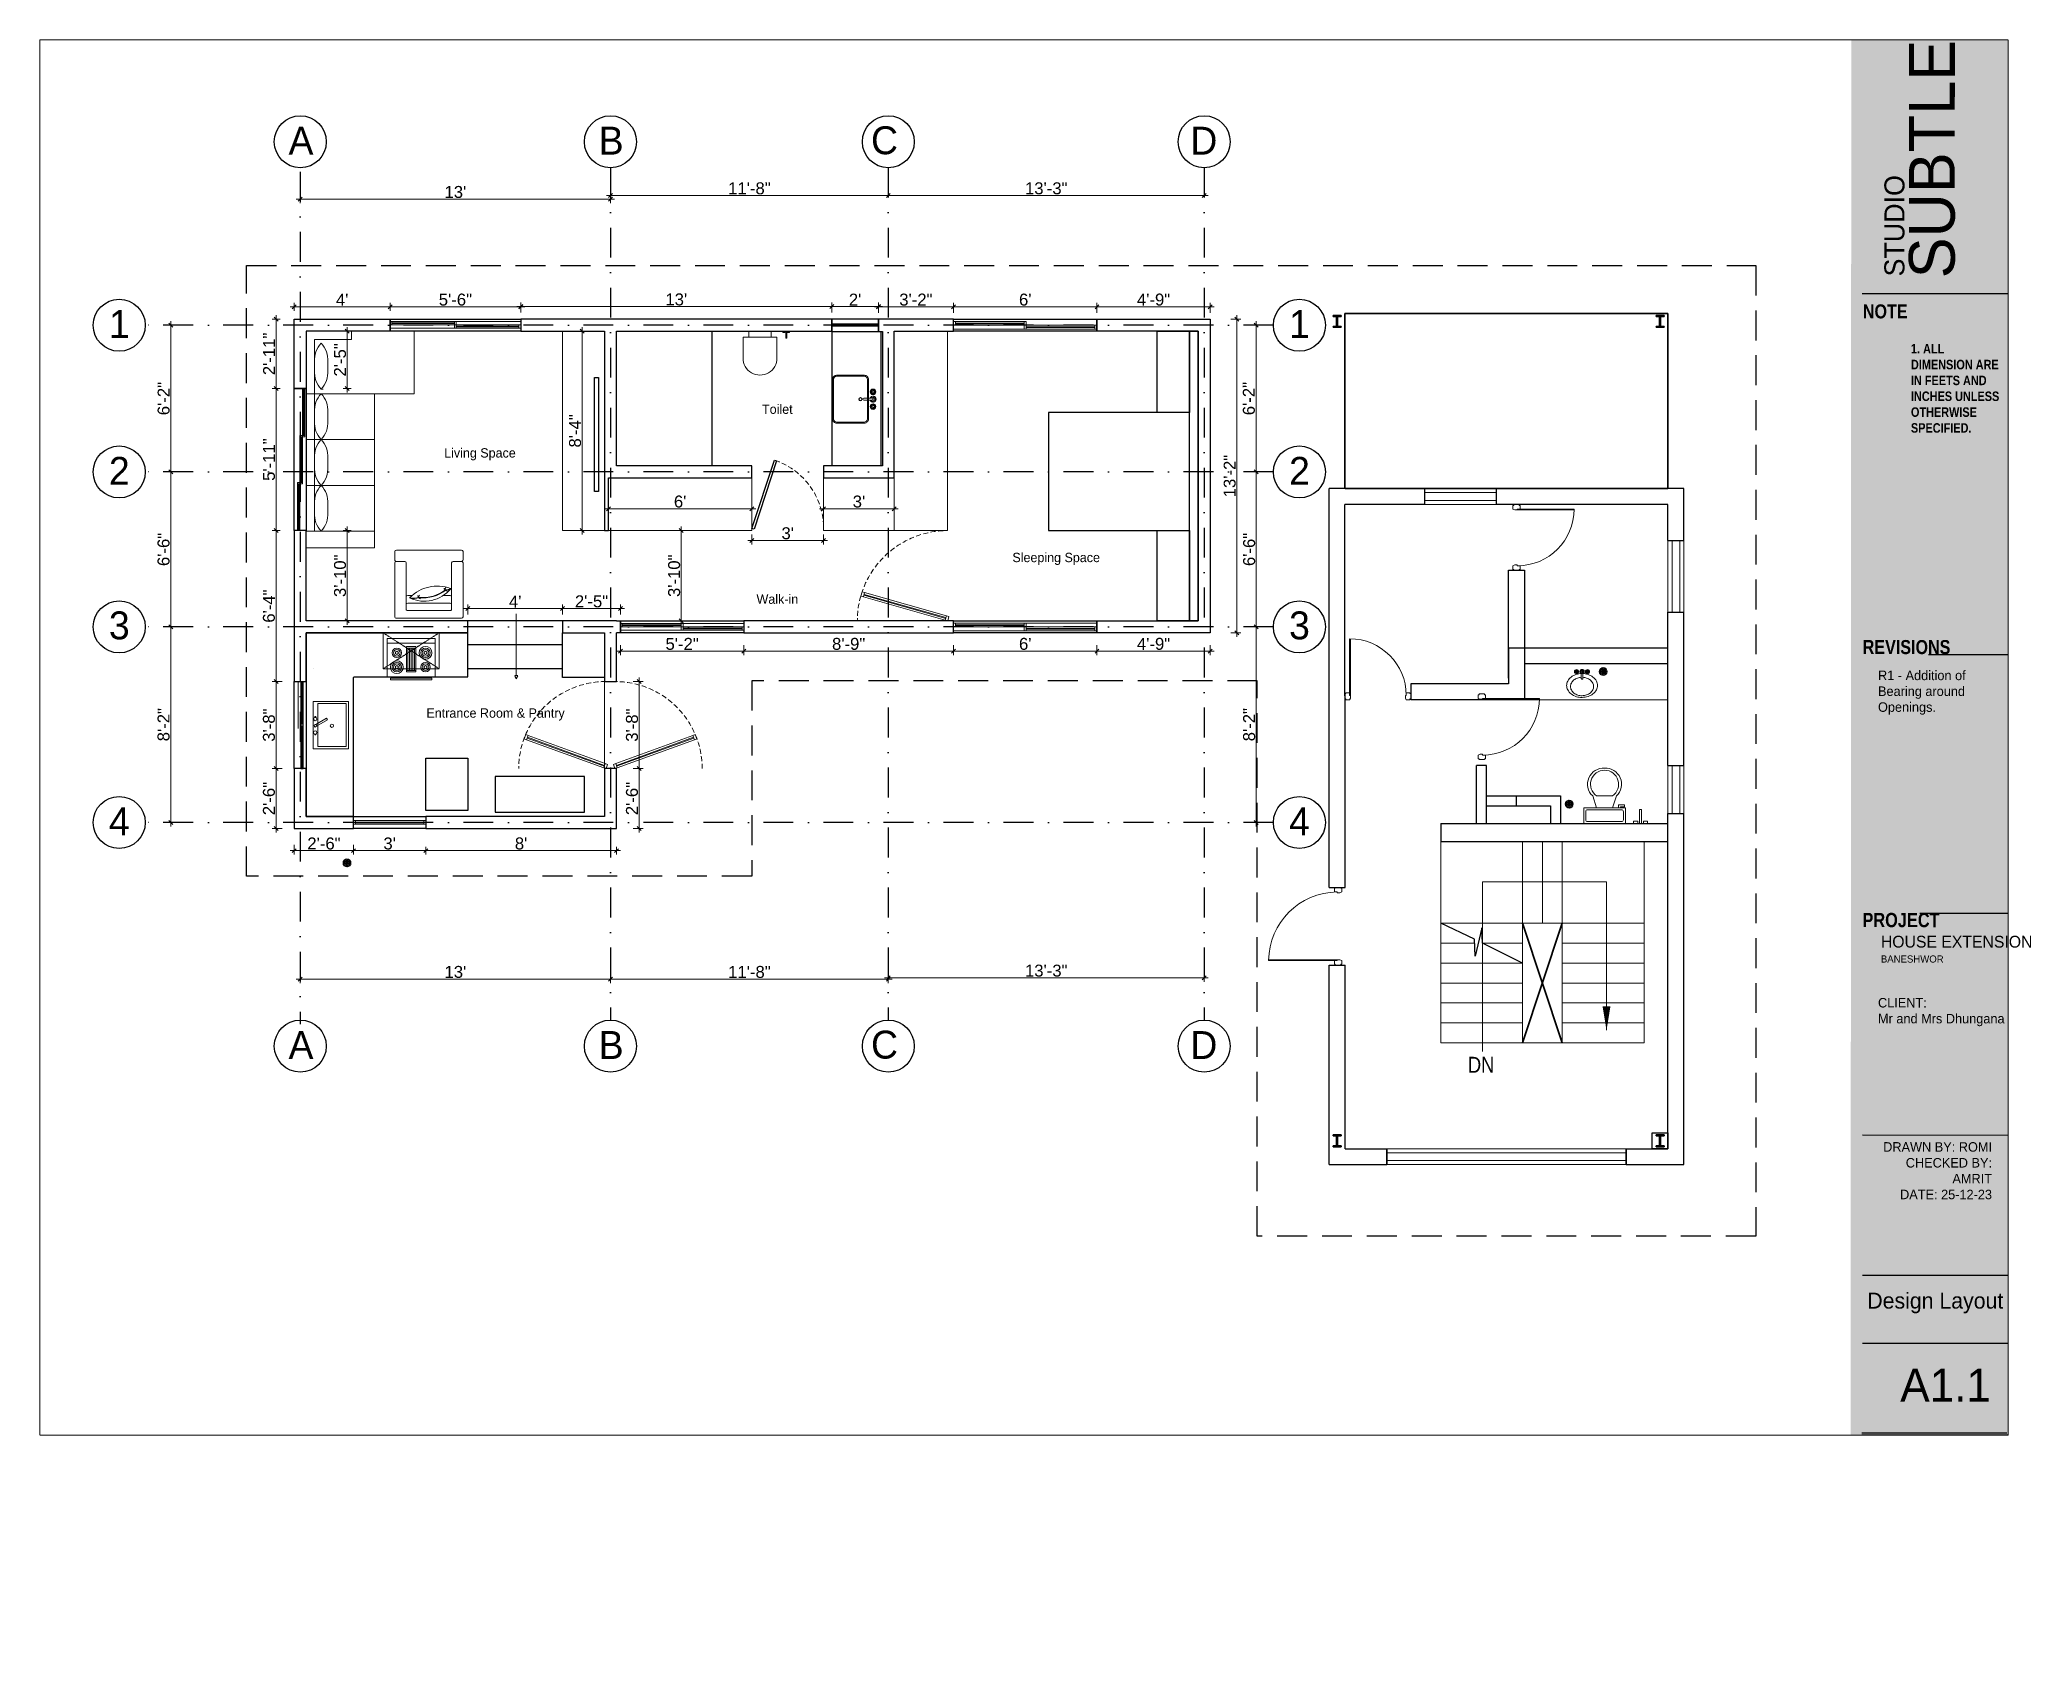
# Model space of a CAD drawing. Header units: metres. Extents: x 113 to 8702, y -1158 to 1243.
# Drawn here: x 113 to 1111, y 0 to 808 of the extents above; entities that cross this region are included whole.
import ezdxf

# ---------------------------------------------------------------- set-up
doc = ezdxf.new("R2010")
doc.units = ezdxf.units.M
doc.header["$MEASUREMENT"] = 0
doc.linetypes.add('DASHDOT', pattern=[1, 0.5, -0.25, 0, -0.25])
doc.linetypes.add('HIDDEN', pattern=[0.375, 0.25, -0.125])
for name, color, linetype in [('DIM', 2, 'Continuous'), ('DOOR', 7, 'Continuous'), ('HATCHES', 8, 'Continuous'), ('PINK', 6, 'Continuous'), ('YELLOW', 2, 'Continuous')]:
    doc.layers.add(name, color=color, linetype=linetype)
for name, color, linetype, lineweight, transparency in [('dotted upper lines', 143, 'HIDDEN', 0, 0.4), ('elevation 2', 140, 'Continuous', 5, 0.4), ('wall hatch', 251, 'Continuous', 5, 0.1)]:
    doc.layers.add(name, color=color, linetype=linetype, lineweight=lineweight, transparency=transparency)
for name, color, linetype, lineweight in [('elevation', 5, 'Continuous', 0), ('Fixtures', 113, 'Continuous', 0), ('Frame', 22, 'Continuous', 20), ('ground hatch', 31, 'Continuous', 5), ('Hatch', 9, 'Continuous', 35), ('hidden', 252, 'HIDDEN', 15), ('Shutter', 26, 'Continuous', 13), ('Stair', 63, 'Continuous', 15), ('text', 7, 'Continuous', 0), ('Wall LSS', 7, 'Continuous', 30), ('Window', 170, 'Continuous', 15), ('wood cut', 6, 'Continuous', 18)]:
    doc.layers.add(name, color=color, linetype=linetype, lineweight=lineweight)
doc.styles.add('ATTR', font='romans.shx', dxfattribs={"width": 0.8, "height": 0.48})
doc.styles.add('creative 1', font='arial.ttf')
doc.styles.add('DIM', font='', dxfattribs={"height": 100})
doc.styles.get('DIM').set_extended_font_data('VNI-Helve-Condense')
doc.dimstyles.new('Scale one by eight inches to a feet', dxfattribs={"dimscale": 0, "dimtxt": 6, "dimasz": 2, "dimexe": 2, "dimexo": 2, "dimgap": 0.5, "dimtad": 1, "dimdec": 0, "dimrnd": 0.5, "dimzin": 0, "dimdsep": 46, "dimlunit": 4, "dimtxsty": 'creative 1', "dimblk": 'OBLIQUE', "dimcen": 2, "dimdle": 2, "dimclrd": 2, "dimclre": 2, "dimclrt": 2, "dimadec": 0, "dimazin": 0, "dimtfac": 0.75, "dimtdec": 0, "dimtix": 1, "dimtmove": 2, "dimatfit": 3, "dimfxl": 2, "dimfxlon": 1, "dimtolj": 1, "dimtzin": 0, "dimlwd": 5, "dimlwe": 5, "dimarcsym": 0})

msp = doc.modelspace()

# ---------------------------------------------------------------- texts
at = {"linetype": 'Continuous', "attachment_point": 1, "rotation": 359.97538}
for s, width, heights, insert, char_height in [('{\\fTw Cen MT Condensed Extra Bold|b0|i0|c0|p34;\\C9;1. ALL DIMENSION ARE IN FEETS AND INCHES UNLESS OTHERWISE SPECIFIED.}', 47.3446, [221.22], (1051.03, 655.46), 4.77068), ('{\\fFranklin Gothic Medium Cond|b0|i0|c0|p34;\\C9;R1 - Addition of Bearing around Openings.}', 64.7716, [36.38], (1034.51, 491.54), 4.7707), ('{\\fFranklin Gothic Medium Cond|b0|i0|c0|p34;\\C9;CLIENT: \\PMr and Mrs Dhungana}', 78.0751, [36.38], (1034.51, 327.27), 4.7707), ('\\pxqr;{\\fFranklin Gothic Medium Cond|b0|i0|c0|p34;\\C9;    DRAWN BY: ROMI\\PCHECKED BY: AMRIT\\PDATE: 25-12-23}', 59.2583, [58.12], (1032.43, 254.93), 4.7707)]:
    msp.add_mtext_dynamic_manual_height_columns(s, width=width, gutter_width=29.51, heights=heights, dxfattribs=dict(at, insert=insert, char_height=char_height))
at = {"layer": 'DIM', "linetype": 'Continuous', "attachment_point": 1}
for s, width, gutter_width, insert, char_height, rotation in [('{\\fFranklin Gothic Medium|b0|i0|c0|p34;\\C2;SUBTLE}', 117.6559, 19.17, (1050, 688.4), 22.9991, 89.97538), ('{\\fFranklin Gothic Medium Cond|b0|i0|c0|p34;\\H0.73688x;\\C2;HOUSE EXTENSION\\P\\H0.60707x;BANESHWOR}', 84.0634, 29.51, (1035.95, 358.49), 8.0254, 359.97538), ('{\\fFranklin Gothic Medium Cond|b0|i0|c0|p34;Design Layout}', 84.0634, 29.51, (1029.14, 179.4), 7.978, 359.97538), ('\\pxqr;{\\fFranklin Gothic Medium|b0|i0|c0|p34;\\C7;A\\fFranklin Gothic Medium Cond|b0|i0|c0|p34;1.1}', 84.0634, 29.51, (1007.07, 141.32), 16.5229, 359.97538)]:
    msp.add_mtext_dynamic_manual_height_columns(s, width=width, gutter_width=gutter_width, heights=[0], dxfattribs=dict(at, insert=insert, char_height=char_height, rotation=rotation))
at = {"layer": 'HATCHES', "linetype": 'Continuous', "attachment_point": 1}
for s, insert, char_height, rotation in [('{\\fFranklin Gothic Book|b0|i0|c0|p34;\\C2;STUDIO}', (1037.69, 689.32), 10.0686, 89.97538), ('{\\fBahnschrift Condensed|b1|i0|c0|p34;NOTE}', (1026.91, 675.32), 7.048, 359.97538), ('{\\fBahnschrift Condensed|b1|i0|c0|p34;REVISIONS}', (1026.85, 506.89), 7.048, 359.97538), ('{\\fBahnschrift Condensed|b1|i0|c0|p34;PROJECT}', (1026.69, 369.97), 7.156, 359.97538)]:
    msp.add_mtext_dynamic_manual_height_columns(s, width=84.0634, gutter_width=29.51, heights=[0], dxfattribs=dict(at, insert=insert, char_height=char_height, rotation=rotation))
at = {"layer": 'text', "insert": (835.44, 297.74), "char_height": 8, "width": 122.9855, "attachment_point": 2, "style": 'DIM'}
msp.add_mtext('DN', dxfattribs=at)
at = {"layer": 'YELLOW', "char_height": 14, "width": 48, "attachment_point": 9}
for s, insert in [('{\\fFranklin Gothic Medium|b0|i0|c0|p34;A}', (249.77, 750.46)), ('{\\fFranklin Gothic Medium|b0|i0|c0|p34;B}', (405.33, 750.46)), ('{\\fFranklin Gothic Medium|b0|i0|c0|p34;C}', (542.95, 750.46)), ('{\\fFranklin Gothic Medium|b0|i0|c0|p34;D}', (703.12, 750.46)), ('{\\fFranklin Gothic Medium|b0|i0|c0|p34;1}', (157.6, 658.41)), ('{\\fFranklin Gothic Medium|b0|i0|c0|p34;1}', (749.54, 658.41)), ('{\\fFranklin Gothic Medium|b0|i0|c0|p34;2}', (157.6, 584.77)), ('{\\fFranklin Gothic Medium|b0|i0|c0|p34;2}', (749.54, 584.77)), ('{\\fFranklin Gothic Medium|b0|i0|c0|p34;3}', (157.6, 507.04)), ('{\\fFranklin Gothic Medium|b0|i0|c0|p34;3}', (749.54, 507.04)), ('{\\fFranklin Gothic Medium|b0|i0|c0|p34;4}', (157.6, 408.9)), ('{\\fFranklin Gothic Medium|b0|i0|c0|p34;4}', (749.54, 408.9)), ('{\\fFranklin Gothic Medium|b0|i0|c0|p34;A}', (249.77, 296.67)), ('{\\fFranklin Gothic Medium|b0|i0|c0|p34;B}', (405.33, 296.67)), ('{\\fFranklin Gothic Medium|b0|i0|c0|p34;C}', (542.95, 296.67)), ('{\\fFranklin Gothic Medium|b0|i0|c0|p34;D}', (703.12, 296.67))]:
    msp.add_mtext(s, dxfattribs=dict(at, insert=insert))
at = {"layer": 'YELLOW', "char_height": 4.6891, "width": 148.1497, "attachment_point": 2, "style": 'DIM'}
for s, insert in [('{\\fFranklin Gothic Medium|b0|i0|c0|p34;Toilet}', (482.45, 625.06)), ('{\\fFranklin Gothic Medium|b0|i0|c0|p34;Living Space}', (333.28, 603.13)), ('{\\fFranklin Gothic Medium|b0|i0|c0|p34;Sleeping Space}', (622.3, 550.66)), ('{\\fFranklin Gothic Medium|b0|i0|c0|p34;Walk-in}', (482.45, 529.75)), ('{\\fFranklin Gothic Medium|b0|i0|c0|p34;Entrance Room & Pantry}', (341.12, 472.59))]:
    msp.add_mtext(s, dxfattribs=dict(at, insert=insert))

# ---------------------------------------------------------------- blocks, each defined once
blk = doc.blocks.new('sliding door')
at = {"layer": 'elevation'}
blk.add_lwpolyline([(102966.829, 781.602), (102966.829, 781.647), (102966.004, 781.647), (102966.004, 781.602)], close=True, dxfattribs=at)
at = {"layer": 'wall hatch'}
for p, q in [((102966.829, 781.628), (102966.004, 781.628)), ((102966.829, 781.62), (102966.004, 781.62))]:
    blk.add_line(p, q, dxfattribs=at)
at = {"layer": 'wood cut'}
for points in [[(102965.979, 781.602), (102966.004, 781.602), (102966.004, 781.647), (102965.979, 781.647)], [(102966.829, 781.602), (102966.854, 781.602), (102966.854, 781.647), (102966.829, 781.647)]]:
    blk.add_lwpolyline(points, close=True, dxfattribs=at)
blk = doc.blocks.new('3FT3door')
at = {"layer": 'Frame'}
for p, q in [((0, 1.39), (0, -1.39)), ((0.44, 1.39), (0, 1.39)), ((2.3, 1.83), (0.44, 1.83)), ((0.44, 1.83), (0.44, 1.39)), ((2.3, 0.44), (2.3, 1.83)), ((2.74, 0.44), (2.3, 0.44)), ((2.74, -0.91), (2.74, 0.44)), ((36.26, 0.44), (36.7, 0.44)), ((36.26, -0.91), (36.26, 0.44)), ((36.7, 0.44), (36.7, 1.83)), ((36.7, 1.83), (38.56, 1.83)), ((38.56, 1.83), (38.56, 1.39)), ((38.56, 1.39), (39, 1.39)), ((39, 1.39), (39, -1.39)), ((0, -1.39), (0.44, -1.39)), ((0.44, -1.39), (0.44, -1.83)), ((0.44, -1.83), (2.3, -1.83)), ((2.3, -1.83), (2.74, -0.91)), ((36.7, -1.83), (36.26, -0.91)), ((38.56, -1.83), (36.7, -1.83)), ((38.56, -1.39), (38.56, -1.83)), ((39, -1.39), (38.56, -1.39))]:
    blk.add_line(p, q, dxfattribs=at)
at = {"layer": 'Shutter'}
for p, q in [((36.26, 0.44), (36.26, 34.83)), ((36.7, 0.44), (36.7, 34.83))]:
    blk.add_line(p, q, dxfattribs=at)
blk.add_arc((36.99, 0.14), 34.69, 90.48932, 179.51068, dxfattribs=at)
blk = doc.blocks.new('_Oblique')
at = {"color": 0, "linetype": 'ByBlock', "lineweight": -2}
blk.add_line((-0.5, -0.5), (0.5, 0.5), dxfattribs=at)
blk = doc.blocks.new('toilett')
for p, q in [((-14.5, -8), (-16.5, -14)), ((-6.5, -8), (-4.5, -14)), ((-3.5, -8), (-3.5, -9.5)), ((-3.5, -9.5), (-0.5, -9.5)), ((-2.5, -8.5), (-2.5, -8)), ((-0.5, -8.5), (-2.5, -8.5)), ((-0.5, -9.5), (-0.5, -8.5)), ((-14.5, -14), (-6.5, -14))]:
    blk.add_line(p, q)
blk.add_lwpolyline([(-21, -8), (-21, 0), (0, 0), (0, -8)], close=True)
for points in [[(-20, -6), (-20, -2)], [(-19, -1), (-2, -1)], [(-2, -7), (-19, -7)], [(-1, -2), (-1, -6)]]:
    blk.add_lwpolyline(points)
for centre, radius, start, end in [((-19.125, -1.875), 0.8839, 81.8699, 188.1301), ((-19.125, -6.125), 0.8839, 171.8699, 278.1301), ((-1.875, -1.875), 0.8839, 351.8699, 98.1301), ((-1.875, -6.125), 0.8839, 261.8699, 8.130102), ((-10.9772, -19.9188), 8.0953, 133.0172, 273.38), ((-10.4626, -19.8731), 7.127, 124.5054, 269.7), ((-10.0227, -19.9188), 8.0953, 266.62, 46.98278), ((-10.5372, -19.8731), 7.127, 270.3, 55.49457)]:
    blk.add_arc(centre, radius, start, end)
at = {"style": 'ATTR', "width": 0.8, "flags": 9}
blk.add_attdef('ESTCODE', (0, 0), '', height=0.7, dxfattribs=at)
blk = doc.blocks.new('comode-3(plan)')
blk.add_blockref('toilett', (21, 0))
blk = doc.blocks.new('Faucet - Bathroom top')
for p, q in [((-4.107, 0.125), (-4.375, 0.125)), ((-3.75, 0.4788), (-3.75, 0.75)), ((-3.5, 0.482), (-3.5, 0.75)), ((-3.1461, 0.125), (-2.875, 0.125)), ((3.143, 0.125), (2.875, 0.125)), ((3.5, 0.4788), (3.5, 0.75)), ((3.75, 0.482), (3.75, 0.75)), ((4.1039, 0.125), (4.375, 0.125)), ((-4.1039, -0.125), (-4.375, -0.125)), ((-3.75, -0.4821), (-3.75, -0.75)), ((-3.5, -0.4789), (-3.5, -0.75)), ((-3.143, -0.125), (-2.875, -0.125)), ((-0.5, -0.8639), (-0.5, -4.5)), ((0.5, -4.5), (0.5, -0.8631)), ((3.1461, -0.125), (2.875, -0.125)), ((3.5, -0.4821), (3.5, -0.75)), ((3.75, -0.4789), (3.75, -0.75)), ((4.107, -0.125), (4.375, -0.125))]:
    blk.add_line(p, q)
for centre, radius in [((-3.625, 0), 1.375), ((-4.625, 0), 0.2795), ((-3.625, 0), 0.5), ((-3.625, 1), 0.2795), ((-2.625, 0), 0.2795), ((0, 0), 0.5), ((3.625, 0), 1.375), ((2.625, 0), 0.2795), ((3.625, 0), 0.5), ((3.625, 1), 0.2795), ((4.625, 0), 0.2795), ((-3.625, -1), 0.2795), ((3.625, -1), 0.2795)]:
    blk.add_circle(centre, radius)
for centre, radius, start, end in [((-3.625, 0), 1, 105.2407, 164.2093), ((-3.625, 0), 1, 16.44125, 74.07887), ((0, 0), 1.5, 289.6514, 250.3603), ((0, 0), 1, 300.3431, 239.7554), ((3.625, 0), 1, 106.12, 164.0884), ((3.625, 0), 1, 16.23422, 73.90469), ((-3.625, 0), 1, 196.2342, 253.9047), ((-3.625, 0), 1, 286.12, 344.0884), ((0, -4.5), 0.5, 180, 0), ((3.625, 0), 1, 196.4413, 254.0789), ((3.625, 0), 1, 285.2407, 344.2093)]:
    blk.add_arc(centre, radius, start, end)
blk = doc.blocks.new('wash')
at = {"lineweight": 0, "ltscale": 10}
blk.add_lwpolyline([(1017947, 55369, 0.123897), (1018020, 55387, 0.105642), (1018088, 55444, 0.087132), (1018135, 55533, 0.093483), (1018146, 55627, 0.077421), (1018130, 55728, 0.087132), (1018088, 55809, 0.105642), (1018020, 55867, 0.123897), (1017947, 55885, 0.123897), (1017874, 55867, 0.105642), (1017806, 55809, 0.087132), (1017764, 55728, 0.077421), (1017748, 55627, 0.077421), (1017764, 55525, 0.087132), (1017806, 55444, 0.105642), (1017874, 55387, 0.123897)], format="xyb", close=True, dxfattribs=at)
blk.add_lwpolyline([(1017947, 55369, 0.123897), (1018020, 55387, 0.105642), (1018088, 55444, 0.087132), (1018135, 55533, 0.093483), (1018146, 55627, 0.077421), (1018130, 55728, 0.087132), (1018088, 55809, 0.105642), (1018020, 55867, 0.123897), (1017947, 55885, 0.123897), (1017874, 55867, 0.105642), (1017806, 55809, 0.087132), (1017764, 55728, 0.077421), (1017748, 55627, 0.077421), (1017764, 55525, 0.087132), (1017806, 55444, 0.105642), (1017874, 55387, 0.123897)], format="xyb", close=True, dxfattribs=at)
for points in [[(1017964, 55434, 0.120301), (1018021, 55448, 0.105013), (1018073, 55490, 0.088789), (1018109, 55557, 0.096303), (1018118, 55627, 0.079957), (1018106, 55703, 0.088789), (1018073, 55763, 0.105013), (1018021, 55806, 0.120301), (1017964, 55820, 0.120301), (1017907, 55806, 0.105013), (1017855, 55763, 0.088789), (1017822, 55703, 0.065957), (1017810, 55640, 0.079957)], [(1017964, 55434, 0.120301), (1018021, 55448, 0.105013), (1018073, 55490, 0.088789), (1018109, 55557, 0.096303), (1018118, 55627, 0.079957), (1018106, 55703, 0.088789), (1018073, 55763, 0.105013), (1018021, 55806, 0.120301), (1017964, 55820, 0.120301), (1017907, 55806, 0.105013), (1017855, 55763, 0.088789), (1017822, 55703, 0.065957), (1017810, 55640, 0.079957)], [(1017810, 55613, 0.065957), (1017822, 55551, 0.088789), (1017855, 55490, 0.105013), (1017907, 55448, 0.120301), (1017964, 55434, 0.120301)]]:
    blk.add_lwpolyline(points, format="xyb", dxfattribs=at)
at = {"lineweight": 0, "ltscale": 10, "xscale": 25.39999999999418, "yscale": 25.39999999999418, "zscale": 25.39999999999418, "rotation": 90}
blk.add_blockref('Faucet - Bathroom top', (1017716, 55627), dxfattribs=at)
blk = doc.blocks.new('mixer')
at = {"layer": 'Fixtures'}
for p, q in [((-1, -7.08), (-1, 0)), ((0, -7.08), (0, 0)), ((-1, -7.08), (0, -7.08))]:
    blk.add_line(p, q, dxfattribs=at)
for points in [[(-1.92, 0), (-4, 0), (-4, -1.21), (-1.92, -1.21)], [(0.92, 0), (3, 0), (3, -1.21), (0.92, -1.21)]]:
    blk.add_lwpolyline(points, close=True, dxfattribs=at)
blk = doc.blocks.new('2FT9door')
at = {"layer": 'Frame'}
for p, q in [((0.43, 1.37), (0, 1.37)), ((0, 1.37), (0, -1.37)), ((0.43, 1.8), (0.43, 1.37)), ((2.27, 1.8), (0.43, 1.8)), ((2.27, 0.43), (2.27, 1.8)), ((2.71, 0.43), (2.27, 0.43)), ((2.71, -0.9), (2.71, 0.43)), ((30.29, -0.9), (30.29, 0.43)), ((30.29, 0.43), (30.73, 0.43)), ((30.73, 1.8), (32.57, 1.8)), ((30.73, 0.43), (30.73, 1.8)), ((32.57, 1.8), (32.57, 1.37)), ((32.57, 1.37), (33, 1.37)), ((33, 1.37), (33, -1.37)), ((0, -1.37), (0.43, -1.37)), ((0.43, -1.37), (0.43, -1.8)), ((0.43, -1.8), (2.27, -1.8)), ((2.27, -1.8), (2.71, -0.9)), ((30.73, -1.8), (30.29, -0.9)), ((32.57, -1.8), (30.73, -1.8)), ((33, -1.37), (32.57, -1.37)), ((32.57, -1.37), (32.57, -1.8))]:
    blk.add_line(p, q, dxfattribs=at)
at = {"layer": 'Shutter'}
for p, q in [((2.32, 0.43), (2.32, 28.89)), ((2.71, 0.43), (2.71, 28.88))]:
    blk.add_line(p, q, dxfattribs=at)
blk.add_arc((2.27, 0.43), 28.45, 359.99999, 89.9128, dxfattribs=at)
blk = doc.blocks.new('wall hung commode')
at = {"layer": 'Fixtures'}
for p, q in [((0, 5.6), (-3, 5.6)), ((0, 8.52), (10.48, 8.52)), ((0, -8.52), (0, 8.52)), ((0, -5.6), (-3, -5.6)), ((0, -8.52), (10.48, -8.52))]:
    blk.add_line(p, q, dxfattribs=at)
blk.add_arc((10.48, 0), 8.52, 269.99936, 90.00064, dxfattribs=at)
blk = doc.blocks.new('cushion')
at = {"layer": 'Fixtures', "linetype": 'Continuous'}
for p, q in [((0, -22), (0, 0)), ((221, -78), (329, -78))]:
    blk.add_line(p, q, dxfattribs=at)
for centre, start, end in [((200, -213), 85.8571, 133.2239), ((350, -213), 46.7761, 94.1429), ((200, 213), 226.7761, 274.1429), ((350, 213), 265.8571, 313.2239)]:
    blk.add_arc(centre, 292, start, end, dxfattribs=at)
blk = doc.blocks.new('5 seater sofa')
at = {"layer": 'Fixtures', "linetype": 'Continuous'}
for p, q in [((-72.79, 18.69), (-72.79, 50.83)), ((-72.79, 50.83), (-43.28, 50.83)), ((-64.92, 18.69), (-64.92, 50.83)), ((-43.28, 50.83), (-43.28, 18.69)), ((-43.28, 18.69), (-43.28, 50.83)), ((-43.28, 50.83), (-21.64, 50.83)), ((-21.64, 50.83), (-21.64, 18.69)), ((-21.64, 18.69), (-21.64, 50.83)), ((-21.64, 50.83), (29.51, 50.83)), ((0, 50.83), (0, 0)), ((29.51, 50.83), (29.51, 0)), ((-64.92, 46.9), (-43.28, 46.9)), ((-56.22, 46.9), (-45.25, 46.9)), ((-43.28, 46.9), (-21.64, 46.9)), ((-43.28, 44.93), (-43.28, 42.96)), ((-21.64, 46.9), (0, 46.9)), ((0, 46.9), (25.53, 46.9)), ((25.53, 46.9), (25.53, 29.51)), ((25.53, 29.51), (29.51, 29.51)), ((-72.79, 18.69), (-64.92, 18.69)), ((-43.28, 18.69), (-64.92, 18.69)), ((-21.64, 18.69), (-43.28, 18.69)), ((0, 18.69), (-21.64, 18.69)), ((0, 0), (29.51, 0))]:
    blk.add_line(p, q, dxfattribs=at)
at = {"layer": 'Fixtures', "linetype": 'Continuous', "xscale": 0.03934426229508197, "yscale": 0.03934426229508197, "zscale": 0.03934426229508197}
for p in [(-64.92, 43.81), (-43.28, 43.81), (-21.64, 43.81), (2.2, 43.81)]:
    blk.add_blockref('cushion', p, dxfattribs=at)
blk = doc.blocks.new('Range-Oven - 30 in top')
for p, q in [((0, -3), (30, -3)), ((12, -6), (18, -6)), ((13, -20), (13, -6)), ((14, -6), (14, -20)), ((15, -20), (15, -6)), ((16, -6), (16, -20)), ((17, -20), (17, -6)), ((6, -24), (6, -25)), ((8, -25), (8, -24)), ((18, -20), (12, -20)), ((22, -25), (22, -24)), ((24, -24), (24, -25))]:
    blk.add_line(p, q)
for points in [[(0, -24), (0, 0), (30, 0), (30, -24)], [(12, -21), (12, -5), (18, -5), (18, -21)], [(2, -26), (2, -25), (28, -25), (28, -26)]]:
    blk.add_lwpolyline(points, close=True)
for centre, radius in [((6, -9), 4), ((6, -9), 3), ((6, -9), 2), ((6, -9), 1), ((24, -9), 3), ((24, -9), 2), ((24, -9), 1), ((6, -18), 3), ((6, -18), 2), ((6, -18), 1), ((24, -18), 4), ((24, -18), 3), ((24, -18), 2), ((24, -18), 1)]:
    blk.add_circle(centre, radius)
blk = doc.blocks.new('gdsdfg')
at = {"layer": 'Fixtures'}
for p, q in [((1998.33, -11970.2), (1998.33, -11970.62)), ((1998.8, -11970.2), (1998.33, -11970.2)), ((1998.33, -11970.62), (1998.8, -11970.62)), ((2002.84, -11971.04), (2005.97, -11976.46)), ((2006.7, -11976.04), (2003.57, -11970.62)), ((2007.13, -11970.2), (2007.6, -11970.2)), ((2007.6, -11970.62), (2007.13, -11970.62)), ((2007.6, -11970.2), (2007.6, -11970.62)), ((2005.97, -11976.46), (2006.7, -11976.04))]:
    blk.add_line(p, q, dxfattribs=at)
for points in [[(2015.16, -11987.11), (1991.43, -11987.11), (1991.43, -11969.41), (2015.16, -11969.41)], [(2014.11, -11971.61), (1992.48, -11971.61), (1992.48, -11985.85), (2014.11, -11985.85)]]:
    blk.add_lwpolyline(points, close=True, dxfattribs=at)
for centre, radius in [((1999.59, -11970.41), 0.843), ((2002.97, -11970.41), 0.632), ((2006.34, -11970.41), 0.843), ((2002.97, -11978.73), 0.843)]:
    blk.add_circle(centre, radius, dxfattribs=at)
blk = doc.blocks.new('h4')
for p, q in [((4101.74, -14302.3), (4069.06, -14302.3)), ((4068.3, -14303.06), (4068.3, -14307.24)), ((4068.3, -14335.74), (4068.3, -14308.76)), ((4069.06, -14308), (4073.24, -14308)), ((4069.06, -14308), (4073.24, -14308)), ((4074, -14331.94), (4074, -14308.76)), ((4074, -14308.76), (4074, -14331.94)), ((4096.8, -14308.76), (4096.8, -14331.94)), ((4096.8, -14308.76), (4096.8, -14331.94)), ((4101.74, -14308), (4097.56, -14308)), ((4101.74, -14308), (4097.56, -14308)), ((4102.5, -14303.06), (4102.5, -14307.24)), ((4102.5, -14308.76), (4102.5, -14335.74)), ((4074, -14329.66), (4074, -14325.86)), ((4074, -14331.94), (4074, -14329.66)), ((4074.76, -14325.1), (4078.22, -14325.1)), ((4074.76, -14328.9), (4096.04, -14328.9)), ((4096.04, -14332.7), (4074.76, -14332.7)), ((4074.76, -14332.7), (4096.04, -14332.7)), ((4081.38, -14324.92), (4081.64, -14324.82)), ((4093.81, -14325.1), (4093.85, -14325.1)), ((4093.81, -14325.1), (4096.04, -14325.1)), ((4096.8, -14325.86), (4096.8, -14329.66)), ((4096.8, -14331.94), (4096.8, -14329.66)), ((4096.8, -14331.94), (4096.8, -14329.66)), ((4096.8, -14329.66), (4096.8, -14331.94)), ((4096.8, -14329.66), (4096.8, -14331.94)), ((4101.74, -14336.5), (4069.06, -14336.5))]:
    blk.add_line(p, q)
at = {"extrusion": (0, 0, -1)}
for centre, major_axis, start_param, end_param in [((4069.06, -14303.06), (-0.537, 0.537), 5.497787, 7.068583), ((4101.74, -14303.06), (0.537, 0.537), -0.785398, 0.785398), ((4069.06, -14307.24), (0.537, 0.537), 2.356194, 3.926991), ((4069.06, -14308.76), (-0.537, 0.537), 5.497787, 7.068583), ((4073.24, -14308.76), (0.537, 0.537), -0.785398, 0.785398), ((4073.24, -14308.76), (0.537, 0.537), -0.785398, 0.785398), ((4097.56, -14308.76), (-0.537, 0.537), 5.497787, 7.068583), ((4097.56, -14308.76), (-0.537, 0.537), 5.497787, 7.068583), ((4101.74, -14307.24), (-0.537, 0.537), 2.356194, 3.926991), ((4101.74, -14308.76), (-0.537, 0.537), 0.785398, 2.356194), ((4074.52, -14321.66), (0.09, 0.09), 3.902562, 6.36338), ((4087.74, -14310.66), (-12.24, 12.24), 3.489505, 4.808423), ((4077, -14317.53), (3.45, 3.45), 2.354997, 2.9201), ((4081.27, -14339.34), (13.41, 13.41), -1.143888, 0.018149), ((4077, -14317.53), (-3.32, 3.32), 3.912102, 4.460269), ((4076, -14321.86), (0.81, 0.81), 1.289072, 2.06892), ((4076.48, -14321.77), (-0.525, 0.525), 1.317031, 3.01625), ((4088.46, -14307.5), (13.3, 13.3), 2.261231, 3.010894), ((4077.04, -14321.48), (0.525, 0.525), 0.622179, 2.321398), ((4088.46, -14307.5), (13.17, 13.17), 2.259224, 3.014397), ((4074.76, -14325.86), (0.537, 0.537), 3.926991, 5.497787), ((4074.76, -14329.66), (-0.537, 0.537), 5.497787, 7.068583), ((4074.76, -14331.94), (0.537, 0.537), 2.356194, 3.926991), ((4074.76, -14331.94), (0.537, 0.537), 2.356194, 3.926991), ((4074.76, -14331.94), (0.537, 0.537), 2.356194, 3.926991), ((4089.24, -14325.67), (0.81, 0.81), 1.289072, 2.06892), ((4089.67, -14325.57), (-0.525, 0.525), 1.317031, 3.01625), ((4092.85, -14317.55), (-6.41, 6.41), 3.679282, 4.219262), ((4090.23, -14325.29), (-0.525, 0.525), 2.192975, 3.892195), ((4092.85, -14317.55), (-6.27, 6.27), 3.691415, 4.223452), ((4094.97, -14326.27), (-0.0804, 0.0804), 0.297498, 2.891933), ((4096.04, -14325.86), (-0.537, 0.537), 0.785398, 2.356194), ((4096.04, -14329.66), (0.537, 0.537), -0.785398, 0.785398), ((4096.04, -14331.94), (-0.537, 0.537), 2.356194, 3.926991), ((4096.04, -14331.94), (-0.537, 0.537), 2.356194, 3.926991), ((4096.04, -14331.94), (-0.537, 0.537), 2.356194, 3.926991), ((4096.04, -14331.94), (-0.537, 0.537), 2.356194, 3.926991), ((4069.06, -14335.74), (-0.537, 0.537), 3.926991, 5.497787), ((4101.74, -14335.74), (-0.537, 0.537), 2.356194, 3.926991)]:
    blk.add_ellipse(centre, major_axis=major_axis, ratio=1, start_param=start_param, end_param=end_param, dxfattribs=at)
blk = doc.blocks.new('*D56')
at = {"layer": 'Defpoints', "color": 0, "transparency": 16777216}
for p in [(509.75, 674.18), (353.74, 661.85), (509.75, 667.93)]:
    blk.add_point(p, dxfattribs=at)
at = {"layer": 'YELLOW', "color": 2, "lineweight": 5, "transparency": 16777216}
for p, q in [((351.74, 674.18), (511.75, 674.18)), ((353.74, 671.18), (353.74, 676.18)), ((509.75, 671.18), (509.75, 676.18))]:
    blk.add_line(p, q, dxfattribs=at)
at = {"layer": 'YELLOW', "color": 2, "lineweight": 5, "transparency": 16777216, "xscale": 2, "yscale": 2, "zscale": 2, "rotation": 180}
blk.add_blockref('_Oblique', (353.74, 674.18), dxfattribs=at)
at = {"layer": 'YELLOW', "color": 2, "lineweight": 5, "transparency": 16777216, "xscale": 2, "yscale": 2, "zscale": 2}
blk.add_blockref('_Oblique', (509.75, 674.18), dxfattribs=at)
at = {"layer": 'YELLOW', "color": 2, "transparency": 16777216, "insert": (431.74, 677.75), "char_height": 6, "attachment_point": 5, "style": 'creative 1'}
blk.add_mtext("\\A1;13'", dxfattribs=at)
blk = doc.blocks.new('*D57')
at = {"layer": 'Defpoints', "color": 0, "transparency": 16777216}
for p in [(533.11, 674.18), (509.75, 667.93), (533.11, 667.85)]:
    blk.add_point(p, dxfattribs=at)
at = {"layer": 'YELLOW', "color": 2, "lineweight": 5, "transparency": 16777216}
for p, q in [((507.75, 674.18), (535.11, 674.18)), ((509.75, 671.18), (509.75, 676.18)), ((533.11, 671.18), (533.11, 676.18))]:
    blk.add_line(p, q, dxfattribs=at)
at = {"layer": 'YELLOW', "color": 2, "lineweight": 5, "transparency": 16777216, "xscale": 2, "yscale": 2, "zscale": 2, "rotation": 180}
blk.add_blockref('_Oblique', (509.75, 674.18), dxfattribs=at)
at = {"layer": 'YELLOW', "color": 2, "lineweight": 5, "transparency": 16777216, "xscale": 2, "yscale": 2, "zscale": 2}
blk.add_blockref('_Oblique', (533.11, 674.18), dxfattribs=at)
at = {"layer": 'YELLOW', "color": 2, "transparency": 16777216, "insert": (521.43, 677.69), "char_height": 6, "attachment_point": 5, "style": 'creative 1'}
blk.add_mtext("\\A1;2'", dxfattribs=at)
blk = doc.blocks.new('*D23')
at = {"layer": 'Defpoints', "color": 0, "transparency": 16777216}
for p in [(570.77, 674.1), (533.11, 667.85), (570.77, 667.85)]:
    blk.add_point(p, dxfattribs=at)
at = {"layer": 'YELLOW', "color": 2, "lineweight": 5, "transparency": 16777216}
for p, q in [((531.11, 674.1), (572.77, 674.1)), ((533.11, 671.1), (533.11, 676.1)), ((570.77, 671.1), (570.77, 676.1))]:
    blk.add_line(p, q, dxfattribs=at)
at = {"layer": 'YELLOW', "color": 2, "lineweight": 5, "transparency": 16777216, "xscale": 2, "yscale": 2, "zscale": 2, "rotation": 180}
blk.add_blockref('_Oblique', (533.11, 674.1), dxfattribs=at)
at = {"layer": 'YELLOW', "color": 2, "lineweight": 5, "transparency": 16777216, "xscale": 2, "yscale": 2, "zscale": 2}
blk.add_blockref('_Oblique', (570.77, 674.1), dxfattribs=at)
at = {"layer": 'YELLOW', "color": 2, "transparency": 16777216, "insert": (551.94, 677.67), "char_height": 6, "attachment_point": 5, "style": 'creative 1'}
blk.add_mtext('\\A1;3\'-2"', dxfattribs=at)
blk = doc.blocks.new('*D51')
at = {"layer": 'Defpoints', "color": 0, "transparency": 16777216}
for p in [(642.77, 674.1), (570.77, 667.85), (642.77, 667.85)]:
    blk.add_point(p, dxfattribs=at)
at = {"layer": 'YELLOW', "color": 2, "lineweight": 5, "transparency": 16777216}
for p, q in [((568.77, 674.1), (644.77, 674.1)), ((570.77, 671.1), (570.77, 676.1)), ((642.77, 671.1), (642.77, 676.1))]:
    blk.add_line(p, q, dxfattribs=at)
at = {"layer": 'YELLOW', "color": 2, "lineweight": 5, "transparency": 16777216, "xscale": 2, "yscale": 2, "zscale": 2, "rotation": 180}
blk.add_blockref('_Oblique', (570.77, 674.1), dxfattribs=at)
at = {"layer": 'YELLOW', "color": 2, "lineweight": 5, "transparency": 16777216, "xscale": 2, "yscale": 2, "zscale": 2}
blk.add_blockref('_Oblique', (642.77, 674.1), dxfattribs=at)
at = {"layer": 'YELLOW', "color": 2, "transparency": 16777216, "insert": (606.77, 677.67), "char_height": 6, "attachment_point": 5, "style": 'creative 1'}
blk.add_mtext("\\A1;6'", dxfattribs=at)
blk = doc.blocks.new('*D52')
at = {"layer": 'Defpoints', "color": 0, "transparency": 16777216}
for p in [(699.52, 674.1), (642.77, 667.85), (699.52, 667.85)]:
    blk.add_point(p, dxfattribs=at)
at = {"layer": 'YELLOW', "color": 2, "lineweight": 5, "transparency": 16777216}
for p, q in [((640.77, 674.1), (701.52, 674.1)), ((642.77, 671.1), (642.77, 676.1)), ((699.52, 671.1), (699.52, 676.1))]:
    blk.add_line(p, q, dxfattribs=at)
at = {"layer": 'YELLOW', "color": 2, "lineweight": 5, "transparency": 16777216, "xscale": 2, "yscale": 2, "zscale": 2, "rotation": 180}
blk.add_blockref('_Oblique', (642.77, 674.1), dxfattribs=at)
at = {"layer": 'YELLOW', "color": 2, "lineweight": 5, "transparency": 16777216, "xscale": 2, "yscale": 2, "zscale": 2}
blk.add_blockref('_Oblique', (699.52, 674.1), dxfattribs=at)
at = {"layer": 'YELLOW', "color": 2, "transparency": 16777216, "insert": (671.15, 677.67), "char_height": 6, "attachment_point": 5, "style": 'creative 1'}
blk.add_mtext('\\A1;4\'-9"', dxfattribs=at)
blk = doc.blocks.new('*D53')
at = {"layer": 'Defpoints', "color": 0, "transparency": 16777216}
for p in [(240.17, 486.05), (231.01, 442.34), (240.17, 442.34)]:
    blk.add_point(p, dxfattribs=at)
at = {"layer": 'YELLOW', "color": 2, "lineweight": 5, "transparency": 16777216}
for p, q in [((234.01, 486.05), (229.01, 486.05)), ((231.01, 488.05), (231.01, 440.34)), ((234.01, 442.34), (229.01, 442.34))]:
    blk.add_line(p, q, dxfattribs=at)
at = {"layer": 'YELLOW', "color": 2, "lineweight": 5, "transparency": 16777216, "xscale": 2, "yscale": 2, "zscale": 2}
for p, rotation in [((231.01, 486.05), 90), ((231.01, 442.34), 270)]:
    blk.add_blockref('_Oblique', p, dxfattribs=dict(at, rotation=rotation))
at = {"layer": 'YELLOW', "color": 2, "transparency": 16777216, "insert": (227.44, 464.19), "char_height": 6, "attachment_point": 5, "rotation": 90, "style": 'creative 1'}
blk.add_mtext('\\A1;3\'-8"', dxfattribs=at)
blk = doc.blocks.new('*D54')
at = {"layer": 'Defpoints', "color": 0, "transparency": 16777216}
for p in [(240.17, 442.34), (231.01, 412.34), (240.17, 412.34)]:
    blk.add_point(p, dxfattribs=at)
at = {"layer": 'YELLOW', "color": 2, "lineweight": 5, "transparency": 16777216}
for p, q in [((234.01, 442.34), (229.01, 442.34)), ((231.01, 444.34), (231.01, 410.34)), ((234.01, 412.34), (229.01, 412.34))]:
    blk.add_line(p, q, dxfattribs=at)
at = {"layer": 'YELLOW', "color": 2, "lineweight": 5, "transparency": 16777216, "xscale": 2, "yscale": 2, "zscale": 2}
for p, rotation in [((231.01, 442.34), 90), ((231.01, 412.34), 270)]:
    blk.add_blockref('_Oblique', p, dxfattribs=dict(at, rotation=rotation))
at = {"layer": 'YELLOW', "color": 2, "transparency": 16777216, "insert": (227.45, 427.34), "char_height": 6, "attachment_point": 5, "rotation": 90, "style": 'creative 1'}
blk.add_mtext('\\A1;2\'-6"', dxfattribs=at)
blk = doc.blocks.new('*D55')
at = {"layer": 'Defpoints', "color": 0, "transparency": 16777216}
for p in [(240.17, 412.34), (269.88, 412.34), (269.88, 401.19)]:
    blk.add_point(p, dxfattribs=at)
at = {"layer": 'YELLOW', "color": 2, "lineweight": 5, "transparency": 16777216}
for p, q in [((238.17, 401.19), (271.88, 401.19)), ((240.17, 404.19), (240.17, 399.19)), ((269.88, 404.19), (269.88, 399.19))]:
    blk.add_line(p, q, dxfattribs=at)
at = {"layer": 'YELLOW', "color": 2, "lineweight": 5, "transparency": 16777216, "xscale": 2, "yscale": 2, "zscale": 2, "rotation": 180}
blk.add_blockref('_Oblique', (240.17, 401.19), dxfattribs=at)
at = {"layer": 'YELLOW', "color": 2, "lineweight": 5, "transparency": 16777216, "xscale": 2, "yscale": 2, "zscale": 2}
blk.add_blockref('_Oblique', (269.88, 401.19), dxfattribs=at)
at = {"layer": 'YELLOW', "color": 2, "transparency": 16777216, "insert": (255.03, 404.75), "char_height": 6, "attachment_point": 5, "style": 'creative 1'}
blk.add_mtext('\\A1;2\'-6"', dxfattribs=at)
blk = doc.blocks.new('*D41')
at = {"layer": 'Defpoints', "color": 0, "transparency": 16777216}
for p in [(401.74, 442.34), (413.11, 442.34), (401.74, 412.34)]:
    blk.add_point(p, dxfattribs=at)
at = {"layer": 'YELLOW', "color": 2, "lineweight": 5, "transparency": 16777216}
for p, q in [((410.11, 442.34), (415.11, 442.34)), ((413.11, 410.34), (413.11, 444.34)), ((410.11, 412.34), (415.11, 412.34))]:
    blk.add_line(p, q, dxfattribs=at)
at = {"layer": 'YELLOW', "color": 2, "lineweight": 5, "transparency": 16777216, "xscale": 2, "yscale": 2, "zscale": 2}
for p, rotation in [((413.11, 442.34), 90), ((413.11, 412.34), 270)]:
    blk.add_blockref('_Oblique', p, dxfattribs=dict(at, rotation=rotation))
at = {"layer": 'YELLOW', "color": 2, "transparency": 16777216, "insert": (409.55, 427.34), "char_height": 6, "attachment_point": 5, "rotation": 90, "style": 'creative 1'}
blk.add_mtext('\\A1;2\'-6"', dxfattribs=at)
blk = doc.blocks.new('*D42')
at = {"layer": 'Defpoints', "color": 0, "transparency": 16777216}
for p in [(401.74, 486.05), (413.11, 486.05), (401.74, 442.34)]:
    blk.add_point(p, dxfattribs=at)
at = {"layer": 'YELLOW', "color": 2, "lineweight": 5, "transparency": 16777216}
for p, q in [((410.11, 486.05), (415.11, 486.05)), ((413.11, 440.34), (413.11, 488.05)), ((410.11, 442.34), (415.11, 442.34))]:
    blk.add_line(p, q, dxfattribs=at)
at = {"layer": 'YELLOW', "color": 2, "lineweight": 5, "transparency": 16777216, "xscale": 2, "yscale": 2, "zscale": 2}
for p, rotation in [((413.11, 486.05), 90), ((413.11, 442.34), 270)]:
    blk.add_blockref('_Oblique', p, dxfattribs=dict(at, rotation=rotation))
at = {"layer": 'YELLOW', "color": 2, "transparency": 16777216, "insert": (409.55, 464.19), "char_height": 6, "attachment_point": 5, "rotation": 90, "style": 'creative 1'}
blk.add_mtext('\\A1;3\'-8"', dxfattribs=at)
blk = doc.blocks.new('*D43')
at = {"layer": 'Defpoints', "color": 0, "transparency": 16777216}
for p in [(403.74, 510.47), (465.65, 510.47), (465.65, 501.36)]:
    blk.add_point(p, dxfattribs=at)
at = {"layer": 'YELLOW', "color": 2, "lineweight": 5, "transparency": 16777216}
for p, q in [((401.74, 501.36), (467.65, 501.36)), ((403.74, 504.36), (403.74, 499.36)), ((465.65, 504.36), (465.65, 499.36))]:
    blk.add_line(p, q, dxfattribs=at)
at = {"layer": 'YELLOW', "color": 2, "lineweight": 5, "transparency": 16777216, "xscale": 2, "yscale": 2, "zscale": 2, "rotation": 180}
blk.add_blockref('_Oblique', (403.74, 501.36), dxfattribs=at)
at = {"layer": 'YELLOW', "color": 2, "lineweight": 5, "transparency": 16777216, "xscale": 2, "yscale": 2, "zscale": 2}
blk.add_blockref('_Oblique', (465.65, 501.36), dxfattribs=at)
at = {"layer": 'YELLOW', "color": 2, "transparency": 16777216, "insert": (434.69, 504.92), "char_height": 6, "attachment_point": 5, "style": 'creative 1'}
blk.add_mtext('\\A1;5\'-2"', dxfattribs=at)
blk = doc.blocks.new('*D44')
at = {"layer": 'Defpoints', "color": 0, "transparency": 16777216}
for p in [(465.65, 510.47), (570.77, 510.47), (570.77, 501.36)]:
    blk.add_point(p, dxfattribs=at)
at = {"layer": 'YELLOW', "color": 2, "lineweight": 5, "transparency": 16777216}
for p, q in [((463.65, 501.36), (572.77, 501.36)), ((465.65, 504.36), (465.65, 499.36)), ((570.77, 504.36), (570.77, 499.36))]:
    blk.add_line(p, q, dxfattribs=at)
at = {"layer": 'YELLOW', "color": 2, "lineweight": 5, "transparency": 16777216, "xscale": 2, "yscale": 2, "zscale": 2, "rotation": 180}
blk.add_blockref('_Oblique', (465.65, 501.36), dxfattribs=at)
at = {"layer": 'YELLOW', "color": 2, "lineweight": 5, "transparency": 16777216, "xscale": 2, "yscale": 2, "zscale": 2}
blk.add_blockref('_Oblique', (570.77, 501.36), dxfattribs=at)
at = {"layer": 'YELLOW', "color": 2, "transparency": 16777216, "insert": (518.21, 504.92), "char_height": 6, "attachment_point": 5, "style": 'creative 1'}
blk.add_mtext('\\A1;8\'-9"', dxfattribs=at)
blk = doc.blocks.new('*D45')
at = {"layer": 'Defpoints', "color": 0, "transparency": 16777216}
for p in [(570.77, 510.47), (642.77, 510.47), (642.77, 501.36)]:
    blk.add_point(p, dxfattribs=at)
at = {"layer": 'YELLOW', "color": 2, "lineweight": 5, "transparency": 16777216}
for p, q in [((568.77, 501.36), (644.77, 501.36)), ((570.77, 504.36), (570.77, 499.36)), ((642.77, 504.36), (642.77, 499.36))]:
    blk.add_line(p, q, dxfattribs=at)
at = {"layer": 'YELLOW', "color": 2, "lineweight": 5, "transparency": 16777216, "xscale": 2, "yscale": 2, "zscale": 2, "rotation": 180}
blk.add_blockref('_Oblique', (570.77, 501.36), dxfattribs=at)
at = {"layer": 'YELLOW', "color": 2, "lineweight": 5, "transparency": 16777216, "xscale": 2, "yscale": 2, "zscale": 2}
blk.add_blockref('_Oblique', (642.77, 501.36), dxfattribs=at)
at = {"layer": 'YELLOW', "color": 2, "transparency": 16777216, "insert": (606.77, 504.92), "char_height": 6, "attachment_point": 5, "style": 'creative 1'}
blk.add_mtext("\\A1;6'", dxfattribs=at)
blk = doc.blocks.new('*D46')
at = {"layer": 'Defpoints', "color": 0, "transparency": 16777216}
for p in [(642.77, 510.47), (699.52, 510.47), (699.52, 501.36)]:
    blk.add_point(p, dxfattribs=at)
at = {"layer": 'YELLOW', "color": 2, "lineweight": 5, "transparency": 16777216}
for p, q in [((640.77, 501.36), (701.52, 501.36)), ((642.77, 504.36), (642.77, 499.36)), ((699.52, 504.36), (699.52, 499.36))]:
    blk.add_line(p, q, dxfattribs=at)
at = {"layer": 'YELLOW', "color": 2, "lineweight": 5, "transparency": 16777216, "xscale": 2, "yscale": 2, "zscale": 2, "rotation": 180}
blk.add_blockref('_Oblique', (642.77, 501.36), dxfattribs=at)
at = {"layer": 'YELLOW', "color": 2, "lineweight": 5, "transparency": 16777216, "xscale": 2, "yscale": 2, "zscale": 2}
blk.add_blockref('_Oblique', (699.52, 501.36), dxfattribs=at)
at = {"layer": 'YELLOW', "color": 2, "transparency": 16777216, "insert": (671.15, 504.92), "char_height": 6, "attachment_point": 5, "style": 'creative 1'}
blk.add_mtext('\\A1;4\'-9"', dxfattribs=at)
blk = doc.blocks.new('*D22')
at = {"layer": 'Defpoints', "color": 0, "transparency": 16777216}
for p in [(699.52, 667.85), (699.52, 510.47), (712.91, 510.47)]:
    blk.add_point(p, dxfattribs=at)
at = {"layer": 'YELLOW', "color": 2, "lineweight": 5, "transparency": 16777216}
for p, q in [((712.91, 669.85), (712.91, 508.47)), ((709.91, 667.85), (714.91, 667.85)), ((709.91, 510.47), (714.91, 510.47))]:
    blk.add_line(p, q, dxfattribs=at)
at = {"layer": 'YELLOW', "color": 2, "lineweight": 5, "transparency": 16777216, "xscale": 2, "yscale": 2, "zscale": 2}
for p, rotation in [((712.91, 667.85), 90), ((712.91, 510.47), 270)]:
    blk.add_blockref('_Oblique', p, dxfattribs=dict(at, rotation=rotation))
at = {"layer": 'YELLOW', "color": 2, "transparency": 16777216, "insert": (709.35, 589.16), "char_height": 6, "attachment_point": 5, "rotation": 90, "style": 'creative 1'}
blk.add_mtext('\\A1;13\'-2"', dxfattribs=at)
blk = doc.blocks.new('*D34')
at = {"layer": 'Defpoints', "color": 0, "transparency": 16777216}
for p in [(719.55, 664.85), (719.55, 591.21), (722.53, 591.21)]:
    blk.add_point(p, dxfattribs=at)
at = {"layer": 'YELLOW', "color": 2, "lineweight": 5, "transparency": 16777216}
for p, q in [((721.55, 664.85), (724.53, 664.85)), ((722.53, 666.85), (722.53, 589.21)), ((721.55, 591.21), (724.53, 591.21))]:
    blk.add_line(p, q, dxfattribs=at)
at = {"layer": 'YELLOW', "color": 2, "lineweight": 5, "transparency": 16777216, "xscale": 2, "yscale": 2, "zscale": 2}
for p, rotation in [((722.53, 664.85), 90), ((722.53, 591.21), 270)]:
    blk.add_blockref('_Oblique', p, dxfattribs=dict(at, rotation=rotation))
at = {"layer": 'YELLOW', "color": 2, "transparency": 16777216, "insert": (718.96, 628.03), "char_height": 6, "attachment_point": 5, "rotation": 90, "style": 'creative 1'}
blk.add_mtext('\\A1;6\'-2"', dxfattribs=at)
blk = doc.blocks.new('*D35')
at = {"layer": 'Defpoints', "color": 0, "transparency": 16777216}
for p in [(719.55, 591.21), (722.66, 513.47), (722.66, 513.47)]:
    blk.add_point(p, dxfattribs=at)
at = {"layer": 'YELLOW', "color": 2, "lineweight": 5, "transparency": 16777216}
for p, q in [((721.55, 591.21), (724.66, 591.21)), ((722.66, 593.21), (722.66, 511.47)), ((722.66, 513.47), (724.66, 513.47))]:
    blk.add_line(p, q, dxfattribs=at)
at = {"layer": 'YELLOW', "color": 2, "lineweight": 5, "transparency": 16777216, "xscale": 2, "yscale": 2, "zscale": 2}
for p, rotation in [((722.66, 591.21), 90), ((722.66, 513.47), 270)]:
    blk.add_blockref('_Oblique', p, dxfattribs=dict(at, rotation=rotation))
at = {"layer": 'YELLOW', "color": 2, "transparency": 16777216, "insert": (719.1, 552.34), "char_height": 6, "attachment_point": 5, "rotation": 90, "style": 'creative 1'}
blk.add_mtext('\\A1;6\'-6"', dxfattribs=at)
blk = doc.blocks.new('*D36')
at = {"layer": 'Defpoints', "color": 0, "transparency": 16777216}
for p in [(722.66, 513.47), (712.11, 415.34), (722.66, 415.34)]:
    blk.add_point(p, dxfattribs=at)
at = {"layer": 'YELLOW', "color": 2, "lineweight": 5, "transparency": 16777216}
for p, q in [((722.66, 515.47), (722.66, 413.34)), ((722.66, 513.47), (724.66, 513.47)), ((719.66, 415.34), (724.66, 415.34))]:
    blk.add_line(p, q, dxfattribs=at)
at = {"layer": 'YELLOW', "color": 2, "lineweight": 5, "transparency": 16777216, "xscale": 2, "yscale": 2, "zscale": 2}
for p, rotation in [((722.66, 513.47), 90), ((722.66, 415.34), 270)]:
    blk.add_blockref('_Oblique', p, dxfattribs=dict(at, rotation=rotation))
at = {"layer": 'YELLOW', "color": 2, "transparency": 16777216, "insert": (719.1, 464.41), "char_height": 6, "attachment_point": 5, "rotation": 90, "style": 'creative 1'}
blk.add_mtext('\\A1;8\'-2"', dxfattribs=at)
blk = doc.blocks.new('*D37')
at = {"layer": 'Defpoints', "color": 0, "transparency": 16777216}
for p in [(179.16, 664.85), (178.2, 591.21), (179.16, 591.21)]:
    blk.add_point(p, dxfattribs=at)
at = {"layer": 'YELLOW', "color": 2, "lineweight": 5, "transparency": 16777216}
for p, q in [((178.2, 664.85), (176.2, 664.85)), ((178.2, 666.85), (178.2, 589.21)), ((178.2, 591.21), (176.2, 591.21))]:
    blk.add_line(p, q, dxfattribs=at)
at = {"layer": 'YELLOW', "color": 2, "lineweight": 5, "transparency": 16777216, "xscale": 2, "yscale": 2, "zscale": 2}
for p, rotation in [((178.2, 664.85), 90), ((178.2, 591.21), 270)]:
    blk.add_blockref('_Oblique', p, dxfattribs=dict(at, rotation=rotation))
at = {"layer": 'YELLOW', "color": 2, "transparency": 16777216, "insert": (174.64, 628.03), "char_height": 6, "attachment_point": 5, "rotation": 90, "style": 'creative 1'}
blk.add_mtext('\\A1;6\'-2"', dxfattribs=at)
blk = doc.blocks.new('*D38')
at = {"layer": 'Defpoints', "color": 0, "transparency": 16777216}
for p in [(179.16, 591.21), (178.16, 513.47), (178.16, 513.47)]:
    blk.add_point(p, dxfattribs=at)
at = {"layer": 'YELLOW', "color": 2, "lineweight": 5, "transparency": 16777216}
for p, q in [((178.16, 591.21), (176.16, 591.21)), ((178.16, 593.21), (178.16, 511.47)), ((178.16, 513.47), (180.16, 513.47))]:
    blk.add_line(p, q, dxfattribs=at)
at = {"layer": 'YELLOW', "color": 2, "lineweight": 5, "transparency": 16777216, "xscale": 2, "yscale": 2, "zscale": 2}
for p, rotation in [((178.16, 591.21), 90), ((178.16, 513.47), 270)]:
    blk.add_blockref('_Oblique', p, dxfattribs=dict(at, rotation=rotation))
at = {"layer": 'YELLOW', "color": 2, "transparency": 16777216, "insert": (174.59, 552.34), "char_height": 6, "attachment_point": 5, "rotation": 90, "style": 'creative 1'}
blk.add_mtext('\\A1;6\'-6"', dxfattribs=at)
blk = doc.blocks.new('*D39')
at = {"layer": 'Defpoints', "color": 0, "transparency": 16777216}
for p in [(178.16, 513.47), (177.91, 415.34), (178.16, 415.34)]:
    blk.add_point(p, dxfattribs=at)
at = {"layer": 'YELLOW', "color": 2, "lineweight": 5, "transparency": 16777216}
for p, q in [((178.16, 515.47), (178.16, 413.34)), ((178.16, 513.47), (180.16, 513.47)), ((178.16, 415.34), (180.16, 415.34))]:
    blk.add_line(p, q, dxfattribs=at)
at = {"layer": 'YELLOW', "color": 2, "lineweight": 5, "transparency": 16777216, "xscale": 2, "yscale": 2, "zscale": 2}
for p, rotation in [((178.16, 513.47), 90), ((178.16, 415.34), 270)]:
    blk.add_blockref('_Oblique', p, dxfattribs=dict(at, rotation=rotation))
at = {"layer": 'YELLOW', "color": 2, "transparency": 16777216, "insert": (174.59, 464.41), "char_height": 6, "attachment_point": 5, "rotation": 90, "style": 'creative 1'}
blk.add_mtext('\\A1;8\'-2"', dxfattribs=at)
blk = doc.blocks.new('*D40')
at = {"layer": 'Defpoints', "color": 0, "transparency": 16777216}
for p in [(243.17, 729.55), (398.74, 729.55), (398.74, 728.11)]:
    blk.add_point(p, dxfattribs=at)
at = {"layer": 'YELLOW', "color": 2, "lineweight": 5, "transparency": 16777216}
for p, q in [((241.17, 728.11), (400.74, 728.11)), ((243.17, 728.11), (243.17, 726.11)), ((398.74, 728.11), (398.74, 726.11))]:
    blk.add_line(p, q, dxfattribs=at)
at = {"layer": 'YELLOW', "color": 2, "lineweight": 5, "transparency": 16777216, "xscale": 2, "yscale": 2, "zscale": 2, "rotation": 180}
blk.add_blockref('_Oblique', (243.17, 728.11), dxfattribs=at)
at = {"layer": 'YELLOW', "color": 2, "lineweight": 5, "transparency": 16777216, "xscale": 2, "yscale": 2, "zscale": 2}
blk.add_blockref('_Oblique', (398.74, 728.11), dxfattribs=at)
at = {"layer": 'YELLOW', "color": 2, "transparency": 16777216, "insert": (320.96, 731.68), "char_height": 6, "attachment_point": 5, "style": 'creative 1'}
blk.add_mtext("\\A1;13'", dxfattribs=at)
blk = doc.blocks.new('*D24')
at = {"layer": 'Defpoints', "color": 0, "transparency": 16777216}
for p in [(398.74, 731.63), (538.11, 729.95), (538.11, 729.95)]:
    blk.add_point(p, dxfattribs=at)
at = {"layer": 'YELLOW', "color": 2, "lineweight": 5, "transparency": 16777216}
for p, q in [((396.74, 729.95), (540.11, 729.95)), ((398.74, 729.95), (398.74, 727.95)), ((538.11, 729.95), (538.11, 731.95))]:
    blk.add_line(p, q, dxfattribs=at)
at = {"layer": 'YELLOW', "color": 2, "lineweight": 5, "transparency": 16777216, "xscale": 2, "yscale": 2, "zscale": 2, "rotation": 180}
blk.add_blockref('_Oblique', (398.74, 729.95), dxfattribs=at)
at = {"layer": 'YELLOW', "color": 2, "lineweight": 5, "transparency": 16777216, "xscale": 2, "yscale": 2, "zscale": 2}
blk.add_blockref('_Oblique', (538.11, 729.95), dxfattribs=at)
at = {"layer": 'YELLOW', "color": 2, "transparency": 16777216, "insert": (468.43, 733.51), "char_height": 6, "attachment_point": 5, "style": 'creative 1'}
blk.add_mtext('\\A1;11\'-8"', dxfattribs=at)
blk = doc.blocks.new('*D25')
at = {"layer": 'Defpoints', "color": 0, "transparency": 16777216}
for p in [(538.11, 729.95), (696.52, 729.95), (696.52, 729.95)]:
    blk.add_point(p, dxfattribs=at)
at = {"layer": 'YELLOW', "color": 2, "lineweight": 5, "transparency": 16777216}
for p, q in [((536.11, 729.95), (698.52, 729.95)), ((538.11, 729.95), (538.11, 731.95)), ((696.52, 729.95), (696.52, 731.95))]:
    blk.add_line(p, q, dxfattribs=at)
at = {"layer": 'YELLOW', "color": 2, "lineweight": 5, "transparency": 16777216, "xscale": 2, "yscale": 2, "zscale": 2, "rotation": 180}
blk.add_blockref('_Oblique', (538.11, 729.95), dxfattribs=at)
at = {"layer": 'YELLOW', "color": 2, "lineweight": 5, "transparency": 16777216, "xscale": 2, "yscale": 2, "zscale": 2}
blk.add_blockref('_Oblique', (696.52, 729.95), dxfattribs=at)
at = {"layer": 'YELLOW', "color": 2, "transparency": 16777216, "insert": (617.32, 733.51), "char_height": 6, "attachment_point": 5, "style": 'creative 1'}
blk.add_mtext('\\A1;13\'-3"', dxfattribs=at)
blk = doc.blocks.new('*D17')
at = {"layer": 'Defpoints', "color": 0, "transparency": 16777216}
for p in [(243.17, 376.38), (398.74, 376.38), (398.74, 336.75)]:
    blk.add_point(p, dxfattribs=at)
at = {"layer": 'YELLOW', "color": 2, "lineweight": 5, "transparency": 16777216}
for p, q in [((243.17, 339.75), (243.17, 334.75)), ((398.74, 339.75), (398.74, 334.75)), ((241.17, 336.75), (400.74, 336.75))]:
    blk.add_line(p, q, dxfattribs=at)
at = {"layer": 'YELLOW', "color": 2, "lineweight": 5, "transparency": 16777216, "xscale": 2, "yscale": 2, "zscale": 2, "rotation": 180}
blk.add_blockref('_Oblique', (243.17, 336.75), dxfattribs=at)
at = {"layer": 'YELLOW', "color": 2, "lineweight": 5, "transparency": 16777216, "xscale": 2, "yscale": 2, "zscale": 2}
blk.add_blockref('_Oblique', (398.74, 336.75), dxfattribs=at)
at = {"layer": 'YELLOW', "color": 2, "transparency": 16777216, "insert": (320.96, 340.32), "char_height": 6, "attachment_point": 5, "style": 'creative 1'}
blk.add_mtext("\\A1;13'", dxfattribs=at)
blk = doc.blocks.new('*D18')
at = {"layer": 'Defpoints', "color": 0, "transparency": 16777216}
for p in [(538.11, 391.53), (398.74, 376.38), (538.11, 336.75)]:
    blk.add_point(p, dxfattribs=at)
at = {"layer": 'YELLOW', "color": 2, "lineweight": 5, "transparency": 16777216}
for p, q in [((398.74, 339.75), (398.74, 334.75)), ((538.11, 339.75), (538.11, 334.75)), ((396.74, 336.75), (540.11, 336.75))]:
    blk.add_line(p, q, dxfattribs=at)
at = {"layer": 'YELLOW', "color": 2, "lineweight": 5, "transparency": 16777216, "xscale": 2, "yscale": 2, "zscale": 2, "rotation": 180}
blk.add_blockref('_Oblique', (398.74, 336.75), dxfattribs=at)
at = {"layer": 'YELLOW', "color": 2, "lineweight": 5, "transparency": 16777216, "xscale": 2, "yscale": 2, "zscale": 2}
blk.add_blockref('_Oblique', (538.11, 336.75), dxfattribs=at)
at = {"layer": 'YELLOW', "color": 2, "transparency": 16777216, "insert": (468.43, 340.31), "char_height": 6, "attachment_point": 5, "style": 'creative 1'}
blk.add_mtext('\\A1;11\'-8"', dxfattribs=at)
blk = doc.blocks.new('*D19')
at = {"layer": 'Defpoints', "color": 0, "transparency": 16777216}
for p in [(538.11, 391.53), (696.52, 380.87), (696.52, 337.39)]:
    blk.add_point(p, dxfattribs=at)
at = {"layer": 'YELLOW', "color": 2, "lineweight": 5, "transparency": 16777216}
for p, q in [((538.11, 340.39), (538.11, 335.39)), ((696.52, 340.39), (696.52, 335.39)), ((536.11, 337.39), (698.52, 337.39))]:
    blk.add_line(p, q, dxfattribs=at)
at = {"layer": 'YELLOW', "color": 2, "lineweight": 5, "transparency": 16777216, "xscale": 2, "yscale": 2, "zscale": 2, "rotation": 180}
blk.add_blockref('_Oblique', (538.11, 337.39), dxfattribs=at)
at = {"layer": 'YELLOW', "color": 2, "lineweight": 5, "transparency": 16777216, "xscale": 2, "yscale": 2, "zscale": 2}
blk.add_blockref('_Oblique', (696.52, 337.39), dxfattribs=at)
at = {"layer": 'YELLOW', "color": 2, "transparency": 16777216, "insert": (617.32, 340.95), "char_height": 6, "attachment_point": 5, "style": 'creative 1'}
blk.add_mtext('\\A1;13\'-3"', dxfattribs=at)
blk = doc.blocks.new('*D26')
at = {"layer": 'Defpoints', "color": 0, "transparency": 16777216}
for p in [(384.56, 661.85), (395.74, 661.85), (395.74, 561.78)]:
    blk.add_point(p, dxfattribs=at)
at = {"layer": 'YELLOW', "color": 2, "lineweight": 5, "transparency": 16777216}
for p, q in [((387.56, 661.85), (382.56, 661.85)), ((384.56, 559.78), (384.56, 663.85)), ((387.56, 561.78), (382.56, 561.78))]:
    blk.add_line(p, q, dxfattribs=at)
at = {"layer": 'YELLOW', "color": 2, "lineweight": 5, "transparency": 16777216, "xscale": 2, "yscale": 2, "zscale": 2}
for p, rotation in [((384.56, 661.85), 90), ((384.56, 561.78), 270)]:
    blk.add_blockref('_Oblique', p, dxfattribs=dict(at, rotation=rotation))
at = {"layer": 'YELLOW', "color": 2, "transparency": 16777216, "insert": (381, 611.82), "char_height": 6, "attachment_point": 5, "rotation": 90, "style": 'creative 1'}
blk.add_mtext('\\A1;8\'-4"', dxfattribs=at)
blk = doc.blocks.new('*D27')
at = {"layer": 'Defpoints', "color": 0, "transparency": 16777216}
for p in [(469.65, 572.78), (397.74, 561.78), (469.65, 561.78)]:
    blk.add_point(p, dxfattribs=at)
at = {"layer": 'YELLOW', "color": 2, "lineweight": 5, "transparency": 16777216}
for p, q in [((395.74, 572.78), (471.65, 572.78)), ((397.74, 569.78), (397.74, 574.78)), ((469.65, 569.78), (469.65, 574.78))]:
    blk.add_line(p, q, dxfattribs=at)
at = {"layer": 'YELLOW', "color": 2, "lineweight": 5, "transparency": 16777216, "xscale": 2, "yscale": 2, "zscale": 2, "rotation": 180}
blk.add_blockref('_Oblique', (397.74, 572.78), dxfattribs=at)
at = {"layer": 'YELLOW', "color": 2, "lineweight": 5, "transparency": 16777216, "xscale": 2, "yscale": 2, "zscale": 2}
blk.add_blockref('_Oblique', (469.65, 572.78), dxfattribs=at)
at = {"layer": 'YELLOW', "color": 2, "transparency": 16777216, "insert": (433.69, 576.34), "char_height": 6, "attachment_point": 5, "style": 'creative 1'}
blk.add_mtext("\\A1;6'", dxfattribs=at)
blk = doc.blocks.new('*D28')
at = {"layer": 'Defpoints', "color": 0, "transparency": 16777216}
for p in [(541.11, 572.78), (505.65, 561.78), (541.11, 561.78)]:
    blk.add_point(p, dxfattribs=at)
at = {"layer": 'YELLOW', "color": 2, "lineweight": 5, "transparency": 16777216}
for p, q in [((503.65, 572.78), (543.11, 572.78)), ((505.65, 569.78), (505.65, 574.78)), ((541.11, 569.78), (541.11, 574.78))]:
    blk.add_line(p, q, dxfattribs=at)
at = {"layer": 'YELLOW', "color": 2, "lineweight": 5, "transparency": 16777216, "xscale": 2, "yscale": 2, "zscale": 2, "rotation": 180}
blk.add_blockref('_Oblique', (505.65, 572.78), dxfattribs=at)
at = {"layer": 'YELLOW', "color": 2, "lineweight": 5, "transparency": 16777216, "xscale": 2, "yscale": 2, "zscale": 2}
blk.add_blockref('_Oblique', (541.11, 572.78), dxfattribs=at)
at = {"layer": 'YELLOW', "color": 2, "transparency": 16777216, "insert": (523.38, 576.34), "char_height": 6, "attachment_point": 5, "style": 'creative 1'}
blk.add_mtext("\\A1;3'", dxfattribs=at)
blk = doc.blocks.new('*D29')
at = {"layer": 'Defpoints', "color": 0, "transparency": 16777216}
for p in [(437.85, 561.78), (434.26, 516.47), (437.85, 516.47)]:
    blk.add_point(p, dxfattribs=at)
at = {"layer": 'YELLOW', "color": 2, "lineweight": 5, "transparency": 16777216}
for p, q in [((435.85, 561.78), (432.26, 561.78)), ((434.26, 563.78), (434.26, 514.47)), ((435.85, 516.47), (432.26, 516.47))]:
    blk.add_line(p, q, dxfattribs=at)
at = {"layer": 'YELLOW', "color": 2, "lineweight": 5, "transparency": 16777216, "xscale": 2, "yscale": 2, "zscale": 2}
for p, rotation in [((434.26, 561.78), 90), ((434.26, 516.47), 270)]:
    blk.add_blockref('_Oblique', p, dxfattribs=dict(at, rotation=rotation))
at = {"layer": 'YELLOW', "color": 2, "transparency": 16777216, "insert": (430.69, 539.13), "char_height": 6, "attachment_point": 5, "rotation": 90, "style": 'creative 1'}
blk.add_mtext('\\A1;3\'-10"', dxfattribs=at)
blk = doc.blocks.new('*D20')
at = {"layer": 'Defpoints', "color": 0, "transparency": 16777216}
for p in [(469.65, 561.78), (505.65, 561.78), (505.65, 556.85)]:
    blk.add_point(p, dxfattribs=at)
at = {"layer": 'YELLOW', "color": 2, "lineweight": 5, "transparency": 16777216}
for p, q in [((469.65, 559.78), (469.65, 554.85)), ((505.65, 559.78), (505.65, 554.85)), ((467.65, 556.85), (507.65, 556.85))]:
    blk.add_line(p, q, dxfattribs=at)
at = {"layer": 'YELLOW', "color": 2, "lineweight": 5, "transparency": 16777216, "xscale": 2, "yscale": 2, "zscale": 2, "rotation": 180}
blk.add_blockref('_Oblique', (469.65, 556.85), dxfattribs=at)
at = {"layer": 'YELLOW', "color": 2, "lineweight": 5, "transparency": 16777216, "xscale": 2, "yscale": 2, "zscale": 2}
blk.add_blockref('_Oblique', (505.65, 556.85), dxfattribs=at)
at = {"layer": 'YELLOW', "color": 2, "transparency": 16777216, "insert": (487.65, 560.42), "char_height": 6, "attachment_point": 5, "style": 'creative 1'}
blk.add_mtext("\\A1;3'", dxfattribs=at)
blk = doc.blocks.new('*D30')
at = {"layer": 'Defpoints', "color": 0, "transparency": 16777216}
for p in [(374.74, 522.7), (327.17, 516.47), (374.74, 516.47)]:
    blk.add_point(p, dxfattribs=at)
at = {"layer": 'YELLOW', "color": 2, "lineweight": 5, "transparency": 16777216}
for p, q in [((325.17, 522.7), (376.74, 522.7)), ((327.17, 519.7), (327.17, 524.7)), ((374.74, 519.7), (374.74, 524.7))]:
    blk.add_line(p, q, dxfattribs=at)
at = {"layer": 'YELLOW', "color": 2, "lineweight": 5, "transparency": 16777216, "xscale": 2, "yscale": 2, "zscale": 2, "rotation": 180}
blk.add_blockref('_Oblique', (327.17, 522.7), dxfattribs=at)
at = {"layer": 'YELLOW', "color": 2, "lineweight": 5, "transparency": 16777216, "xscale": 2, "yscale": 2, "zscale": 2}
blk.add_blockref('_Oblique', (374.74, 522.7), dxfattribs=at)
at = {"layer": 'YELLOW', "color": 2, "transparency": 16777216, "insert": (350.96, 526.2), "char_height": 6, "attachment_point": 5, "style": 'creative 1'}
blk.add_mtext("\\A1;4'", dxfattribs=at)
blk = doc.blocks.new('*D21')
at = {"layer": 'Defpoints', "color": 0, "transparency": 16777216}
for p in [(403.74, 522.7), (374.74, 516.47), (403.74, 516.47)]:
    blk.add_point(p, dxfattribs=at)
at = {"layer": 'YELLOW', "color": 2, "lineweight": 5, "transparency": 16777216}
for p, q in [((372.74, 522.7), (405.74, 522.7)), ((374.74, 519.7), (374.74, 524.7)), ((403.74, 519.7), (403.74, 524.7))]:
    blk.add_line(p, q, dxfattribs=at)
at = {"layer": 'YELLOW', "color": 2, "lineweight": 5, "transparency": 16777216, "xscale": 2, "yscale": 2, "zscale": 2, "rotation": 180}
blk.add_blockref('_Oblique', (374.74, 522.7), dxfattribs=at)
at = {"layer": 'YELLOW', "color": 2, "lineweight": 5, "transparency": 16777216, "xscale": 2, "yscale": 2, "zscale": 2}
blk.add_blockref('_Oblique', (403.74, 522.7), dxfattribs=at)
at = {"layer": 'YELLOW', "color": 2, "transparency": 16777216, "insert": (389.24, 526.26), "char_height": 6, "attachment_point": 5, "style": 'creative 1'}
blk.add_mtext('\\A1;2\'-5"', dxfattribs=at)
blk = doc.blocks.new('*D31')
at = {"layer": 'Defpoints', "color": 0, "transparency": 16777216}
for p in [(288.17, 674.1), (288.17, 661.85), (353.74, 661.85)]:
    blk.add_point(p, dxfattribs=at)
at = {"layer": 'ground hatch', "color": 2, "lineweight": 5, "transparency": 16777216}
for p, q in [((355.74, 674.1), (286.17, 674.1)), ((288.17, 672.1), (288.17, 676.1)), ((353.74, 672.1), (353.74, 676.1))]:
    blk.add_line(p, q, dxfattribs=at)
at = {"layer": 'ground hatch', "color": 2, "lineweight": 5, "transparency": 16777216, "xscale": 2, "yscale": 2, "zscale": 2, "rotation": 180}
blk.add_blockref('_Oblique', (288.17, 674.1), dxfattribs=at)
at = {"layer": 'ground hatch', "color": 2, "lineweight": 5, "transparency": 16777216, "xscale": 2, "yscale": 2, "zscale": 2}
blk.add_blockref('_Oblique', (353.74, 674.1), dxfattribs=at)
at = {"layer": 'ground hatch', "color": 2, "transparency": 16777216, "insert": (320.96, 677.67), "char_height": 6, "attachment_point": 5, "style": 'creative 1'}
blk.add_mtext('\\A1;5\'-6"', dxfattribs=at)
blk = doc.blocks.new('*D32')
at = {"layer": 'Defpoints', "color": 0, "transparency": 16777216}
for p in [(240.17, 674.1), (240.17, 661.85), (288.17, 661.85)]:
    blk.add_point(p, dxfattribs=at)
at = {"layer": 'ground hatch', "color": 2, "lineweight": 5, "transparency": 16777216}
for p, q in [((290.17, 674.1), (238.17, 674.1)), ((240.17, 672.1), (240.17, 676.1)), ((288.17, 672.1), (288.17, 676.1))]:
    blk.add_line(p, q, dxfattribs=at)
at = {"layer": 'ground hatch', "color": 2, "lineweight": 5, "transparency": 16777216, "xscale": 2, "yscale": 2, "zscale": 2, "rotation": 180}
blk.add_blockref('_Oblique', (240.17, 674.1), dxfattribs=at)
at = {"layer": 'ground hatch', "color": 2, "lineweight": 5, "transparency": 16777216, "xscale": 2, "yscale": 2, "zscale": 2}
blk.add_blockref('_Oblique', (288.17, 674.1), dxfattribs=at)
at = {"layer": 'ground hatch', "color": 2, "transparency": 16777216, "insert": (264.17, 677.6), "char_height": 6, "attachment_point": 5, "style": 'creative 1'}
blk.add_mtext("\\A1;4'", dxfattribs=at)
blk = doc.blocks.new('*D33')
at = {"layer": 'Defpoints', "color": 0, "transparency": 16777216}
for p in [(240.17, 667.85), (231.01, 633.03), (240.17, 633.03)]:
    blk.add_point(p, dxfattribs=at)
at = {"layer": 'ground hatch', "color": 2, "lineweight": 5, "transparency": 16777216}
for p, q in [((231.01, 669.85), (231.01, 631.03)), ((233.01, 667.85), (229.01, 667.85)), ((233.01, 633.03), (229.01, 633.03))]:
    blk.add_line(p, q, dxfattribs=at)
at = {"layer": 'ground hatch', "color": 2, "lineweight": 5, "transparency": 16777216, "xscale": 2, "yscale": 2, "zscale": 2}
for p, rotation in [((231.01, 667.85), 90), ((231.01, 633.03), 270)]:
    blk.add_blockref('_Oblique', p, dxfattribs=dict(at, rotation=rotation))
at = {"layer": 'ground hatch', "color": 2, "transparency": 16777216, "insert": (227.5, 650.44), "char_height": 6, "attachment_point": 5, "rotation": 90, "style": 'creative 1'}
blk.add_mtext('\\A1;2\'-11"', dxfattribs=at)
blk = doc.blocks.new('*D47')
at = {"layer": 'Defpoints', "color": 0, "transparency": 16777216}
for p in [(240.17, 633.03), (231.01, 561.78), (240.17, 561.78)]:
    blk.add_point(p, dxfattribs=at)
at = {"layer": 'ground hatch', "color": 2, "lineweight": 5, "transparency": 16777216}
for p, q in [((233.01, 633.03), (229.01, 633.03)), ((231.01, 635.03), (231.01, 559.78)), ((233.01, 561.78), (229.01, 561.78))]:
    blk.add_line(p, q, dxfattribs=at)
at = {"layer": 'ground hatch', "color": 2, "lineweight": 5, "transparency": 16777216, "xscale": 2, "yscale": 2, "zscale": 2}
for p, rotation in [((231.01, 633.03), 90), ((231.01, 561.78), 270)]:
    blk.add_blockref('_Oblique', p, dxfattribs=dict(at, rotation=rotation))
at = {"layer": 'ground hatch', "color": 2, "transparency": 16777216, "insert": (227.45, 597.41), "char_height": 6, "attachment_point": 5, "rotation": 90, "style": 'creative 1'}
blk.add_mtext('\\A1;5\'-11"', dxfattribs=at)
blk = doc.blocks.new('*D48')
at = {"layer": 'Defpoints', "color": 0, "transparency": 16777216}
for p in [(240.17, 561.78), (231.01, 486.05), (240.17, 486.05)]:
    blk.add_point(p, dxfattribs=at)
at = {"layer": 'ground hatch', "color": 2, "lineweight": 5, "transparency": 16777216}
for p, q in [((233.01, 561.78), (229.01, 561.78)), ((231.01, 563.78), (231.01, 484.05)), ((233.01, 486.05), (229.01, 486.05))]:
    blk.add_line(p, q, dxfattribs=at)
at = {"layer": 'ground hatch', "color": 2, "lineweight": 5, "transparency": 16777216, "xscale": 2, "yscale": 2, "zscale": 2}
for p, rotation in [((231.01, 561.78), 90), ((231.01, 486.05), 270)]:
    blk.add_blockref('_Oblique', p, dxfattribs=dict(at, rotation=rotation))
at = {"layer": 'ground hatch', "color": 2, "transparency": 16777216, "insert": (227.45, 523.92), "char_height": 6, "attachment_point": 5, "rotation": 90, "style": 'creative 1'}
blk.add_mtext('\\A1;6\'-4"', dxfattribs=at)
blk = doc.blocks.new('*D49')
at = {"layer": 'Defpoints', "color": 0, "transparency": 16777216}
for p in [(246.17, 661.85), (266.69, 661.85), (246.17, 633.03)]:
    blk.add_point(p, dxfattribs=at)
at = {"layer": 'ground hatch', "color": 2, "lineweight": 5, "transparency": 16777216}
for p, q in [((264.69, 661.85), (268.69, 661.85)), ((266.69, 631.03), (266.69, 663.85)), ((264.69, 633.03), (268.69, 633.03))]:
    blk.add_line(p, q, dxfattribs=at)
at = {"layer": 'ground hatch', "color": 2, "lineweight": 5, "transparency": 16777216, "xscale": 2, "yscale": 2, "zscale": 2}
for p, rotation in [((266.69, 661.85), 90), ((266.69, 633.03), 270)]:
    blk.add_blockref('_Oblique', p, dxfattribs=dict(at, rotation=rotation))
at = {"layer": 'ground hatch', "color": 2, "transparency": 16777216, "insert": (263.12, 647.44), "char_height": 6, "attachment_point": 5, "rotation": 90, "style": 'creative 1'}
blk.add_mtext('\\A1;2\'-5"', dxfattribs=at)
blk = doc.blocks.new('*D50')
at = {"layer": 'Defpoints', "color": 0, "transparency": 16777216}
for p in [(246.17, 561.78), (266.69, 561.78), (246.17, 516.47)]:
    blk.add_point(p, dxfattribs=at)
at = {"layer": 'ground hatch', "color": 2, "lineweight": 5, "transparency": 16777216}
for p, q in [((264.69, 561.78), (268.69, 561.78)), ((266.69, 514.47), (266.69, 563.78)), ((264.69, 516.47), (268.69, 516.47))]:
    blk.add_line(p, q, dxfattribs=at)
at = {"layer": 'ground hatch', "color": 2, "lineweight": 5, "transparency": 16777216, "xscale": 2, "yscale": 2, "zscale": 2}
for p, rotation in [((266.69, 561.78), 90), ((266.69, 516.47), 270)]:
    blk.add_blockref('_Oblique', p, dxfattribs=dict(at, rotation=rotation))
at = {"layer": 'ground hatch', "color": 2, "transparency": 16777216, "insert": (263.12, 539.13), "char_height": 6, "attachment_point": 5, "rotation": 90, "style": 'creative 1'}
blk.add_mtext('\\A1;3\'-10"', dxfattribs=at)
blk = doc.blocks.new('*D58')
at = {"layer": 'Defpoints', "color": 0, "transparency": 16777216}
for p in [(306.07, 412.34), (306.07, 401.19), (269.88, 0)]:
    blk.add_point(p, dxfattribs=at)
at = {"layer": 'ground hatch', "color": 2, "lineweight": 5, "transparency": 16777216}
for p, q in [((267.88, 401.19), (308.07, 401.19)), ((269.88, 399.19), (269.88, 403.19)), ((306.07, 403.19), (306.07, 399.19))]:
    blk.add_line(p, q, dxfattribs=at)
at = {"layer": 'ground hatch', "color": 2, "lineweight": 5, "transparency": 16777216, "xscale": 2, "yscale": 2, "zscale": 2, "rotation": 180}
blk.add_blockref('_Oblique', (269.88, 401.19), dxfattribs=at)
at = {"layer": 'ground hatch', "color": 2, "lineweight": 5, "transparency": 16777216, "xscale": 2, "yscale": 2, "zscale": 2}
blk.add_blockref('_Oblique', (306.07, 401.19), dxfattribs=at)
at = {"layer": 'ground hatch', "color": 2, "transparency": 16777216, "insert": (287.98, 404.76), "char_height": 6, "attachment_point": 5, "style": 'creative 1'}
blk.add_mtext("\\A1;3'", dxfattribs=at)
blk = doc.blocks.new('*D59')
at = {"layer": 'Defpoints', "color": 0, "transparency": 16777216}
for p in [(306.07, 412.34), (401.74, 412.34), (401.74, 401.19)]:
    blk.add_point(p, dxfattribs=at)
at = {"layer": 'ground hatch', "color": 2, "lineweight": 5, "transparency": 16777216}
for p, q in [((304.07, 401.19), (403.74, 401.19)), ((306.07, 403.19), (306.07, 399.19)), ((401.74, 403.19), (401.74, 399.19))]:
    blk.add_line(p, q, dxfattribs=at)
at = {"layer": 'ground hatch', "color": 2, "lineweight": 5, "transparency": 16777216, "xscale": 2, "yscale": 2, "zscale": 2, "rotation": 180}
blk.add_blockref('_Oblique', (306.07, 401.19), dxfattribs=at)
at = {"layer": 'ground hatch', "color": 2, "lineweight": 5, "transparency": 16777216, "xscale": 2, "yscale": 2, "zscale": 2}
blk.add_blockref('_Oblique', (401.74, 401.19), dxfattribs=at)
at = {"layer": 'ground hatch', "color": 2, "transparency": 16777216, "insert": (353.91, 404.76), "char_height": 6, "attachment_point": 5, "style": 'creative 1'}
blk.add_mtext("\\A1;8'", dxfattribs=at)

# ---------------------------------------------------------------- dimensions: what is measured, and where the dimension line sits
at = {"layer": 'ground hatch'}
for base, p1, p2, picture, middle in [((240.17, 674.1), (288.17, 661.85), (240.17, 661.85), '*D32', (264.17, 677.6)), ((288.17, 674.1), (353.74, 661.85), (288.17, 661.85), '*D31', (320.96, 677.67)), ((306.07, 401.19), (269.88, 0), (306.07, 412.34), '*D58', (287.98, 404.76)), ((401.74, 401.19), (306.07, 412.34), (401.74, 412.34), '*D59', (353.91, 404.76))]:
    dim = msp.add_linear_dim(base=base, p1=p1, p2=p2, dimstyle='Scale one by eight inches to a feet', override={"dimscale": 1}, dxfattribs=at)
    dim.commit()
    dim.dimension.update_dxf_attribs({"geometry": picture, "text_midpoint": middle})
for base, p1, p2, picture, middle in [((231.01, 633.03), (240.17, 667.85), (240.17, 633.03), '*D33', (227.5, 650.44)), ((266.69, 661.85), (246.17, 633.03), (246.17, 661.85), '*D49', (263.12, 647.44)), ((231.01, 561.78), (240.17, 633.03), (240.17, 561.78), '*D47', (227.45, 597.41)), ((231.01, 486.05), (240.17, 561.78), (240.17, 486.05), '*D48', (227.45, 523.92)), ((266.69, 561.78), (246.17, 516.47), (246.17, 561.78), '*D50', (263.12, 539.13))]:
    dim = msp.add_linear_dim(base=base, p1=p1, p2=p2, angle=90, dimstyle='Scale one by eight inches to a feet', override={"dimscale": 1}, dxfattribs=at)
    dim.commit()
    dim.dimension.update_dxf_attribs({"geometry": picture, "text_midpoint": middle})
at = {"layer": 'YELLOW'}
for base, p1, p2, picture, middle in [((398.74, 728.11), (243.17, 729.55), (398.74, 729.55), '*D40', (320.96, 731.68)), ((538.11, 729.95), (398.74, 731.63), (538.11, 729.95), '*D24', (468.43, 733.51)), ((696.52, 729.95), (538.11, 729.95), (696.52, 729.95), '*D25', (617.32, 733.51)), ((509.75, 674.18), (353.74, 661.85), (509.75, 667.93), '*D56', (431.74, 677.75)), ((533.11, 674.18), (509.75, 667.93), (533.11, 667.85), '*D57', (521.43, 677.69)), ((570.77, 674.1), (533.11, 667.85), (570.77, 667.85), '*D23', (551.94, 677.67)), ((642.77, 674.1), (570.77, 667.85), (642.77, 667.85), '*D51', (606.77, 677.67)), ((699.52, 674.1), (642.77, 667.85), (699.52, 667.85), '*D52', (671.15, 677.67)), ((469.65, 572.78), (397.74, 561.78), (469.65, 561.78), '*D27', (433.69, 576.34)), ((541.11, 572.78), (505.65, 561.78), (541.11, 561.78), '*D28', (523.38, 576.34)), ((505.65, 556.85), (469.65, 561.78), (505.65, 561.78), '*D20', (487.65, 560.42)), ((374.74, 522.7), (327.17, 516.47), (374.74, 516.47), '*D30', (350.96, 526.2)), ((403.74, 522.7), (374.74, 516.47), (403.74, 516.47), '*D21', (389.24, 526.26)), ((465.65, 501.36), (403.74, 510.47), (465.65, 510.47), '*D43', (434.69, 504.92)), ((570.77, 501.36), (465.65, 510.47), (570.77, 510.47), '*D44', (518.21, 504.92)), ((642.77, 501.36), (570.77, 510.47), (642.77, 510.47), '*D45', (606.77, 504.92)), ((699.52, 501.36), (642.77, 510.47), (699.52, 510.47), '*D46', (671.15, 504.92)), ((269.88, 401.19), (240.17, 412.34), (269.88, 412.34), '*D55', (255.03, 404.75)), ((538.11, 336.75), (398.74, 376.38), (538.11, 391.53), '*D18', (468.43, 340.31)), ((696.52, 337.39), (538.11, 391.53), (696.52, 380.87), '*D19', (617.32, 340.95)), ((398.74, 336.75), (243.17, 376.38), (398.74, 376.38), '*D17', (320.96, 340.32))]:
    dim = msp.add_linear_dim(base=base, p1=p1, p2=p2, dimstyle='Scale one by eight inches to a feet', override={"dimscale": 1, "dimfxl": 3}, dxfattribs=at)
    dim.commit()
    dim.dimension.update_dxf_attribs({"geometry": picture, "text_midpoint": middle})
for base, p1, p2, picture, middle in [((712.91, 510.47), (699.52, 667.85), (699.52, 510.47), '*D22', (709.35, 589.16)), ((178.2, 591.21), (179.16, 664.85), (179.16, 591.21), '*D37', (174.64, 628.03)), ((384.56, 661.85), (395.74, 561.78), (395.74, 661.85), '*D26', (381, 611.82)), ((722.53, 591.21), (719.55, 664.85), (719.55, 591.21), '*D34', (718.96, 628.03)), ((178.16, 513.47), (179.16, 591.21), (178.16, 513.47), '*D38', (174.59, 552.34)), ((722.66, 513.47), (719.55, 591.21), (722.66, 513.47), '*D35', (719.1, 552.34)), ((434.26, 516.47), (437.85, 561.78), (437.85, 516.47), '*D29', (430.69, 539.13)), ((178.16, 415.34), (178.16, 513.47), (177.91, 415.34), '*D39', (174.59, 464.41)), ((722.66, 415.34), (722.66, 513.47), (712.11, 415.34), '*D36', (719.1, 464.41)), ((231.01, 442.34), (240.17, 486.05), (240.17, 442.34), '*D53', (227.44, 464.19)), ((413.11, 486.05), (401.74, 442.34), (401.74, 486.05), '*D42', (409.55, 464.19)), ((231.01, 412.34), (240.17, 442.34), (240.17, 412.34), '*D54', (227.45, 427.34)), ((413.11, 442.34), (401.74, 412.34), (401.74, 442.34), '*D41', (409.55, 427.34))]:
    dim = msp.add_linear_dim(base=base, p1=p1, p2=p2, angle=90, dimstyle='Scale one by eight inches to a feet', override={"dimscale": 1, "dimfxl": 3}, dxfattribs=at)
    dim.commit()
    dim.dimension.update_dxf_attribs({"geometry": picture, "text_midpoint": middle})

# ---------------------------------------------------------------- hatches: boundary and pattern name
at = {"layer": 'DIM', "linetype": 'Continuous', "transparency": 33554472}
h = msp.add_hatch(color=1, dxfattribs=at)
h.dxf.hatch_style = 1
h.paths.add_polyline_path([(1099.79, 808.03), (1021.09, 808.06), (1020.79, 108.01), (1099.49, 107.98)])
at = {"layer": 'Fixtures'}
h = msp.add_hatch(dxfattribs=at)
h.set_pattern_fill('HEX', color=256, scale=2, angle=900, style=0)
h.set_pattern_definition([(180, (-27740.05457, -16209.3416), (2e-16, 0.433012702), [0.25, -0.5]), (60, (-27740.05457, -16209.3416), (0.375, -0.216506351), [0.25, -0.5]), (120, (-27740.30457, -16209.3416), (0.375, 0.216506351), [0.25, -0.5])])
h.paths.add_polyline_path([(898.68, 491.06, 1), (894.68, 491.06, 1)])
h = msp.add_hatch(dxfattribs=at)
h.set_pattern_fill('HEX', color=256, scale=2, angle=900, style=0)
h.set_pattern_definition([(180, (-27757.05776, -16275.84576), (2e-16, 0.433012702), [0.25, -0.5]), (60, (-27757.05776, -16275.84576), (0.375, -0.216506351), [0.25, -0.5]), (120, (-27757.30776, -16275.84576), (0.375, 0.216506351), [0.25, -0.5])])
h.paths.add_polyline_path([(881.67, 424.56, 1), (877.67, 424.56, 1)])
h = msp.add_hatch(dxfattribs=at)
h.set_pattern_fill('HEX', color=256, scale=2, angle=900, style=0)
h.set_pattern_definition([(180, (-28370.13587, -16305.37433), (2e-16, 0.433012702), [0.25, -0.5]), (60, (-28370.13587, -16305.37433), (0.375, -0.216506351), [0.25, -0.5]), (120, (-28370.38587, -16305.37433), (0.375, 0.216506351), [0.25, -0.5])])
h.paths.add_polyline_path([(268.59, 395.03, 1), (264.59, 395.03, 1)])
at = {"layer": 'Hatch'}
h = msp.add_hatch(color=256, dxfattribs=at)
h.dxf.hatch_style = 1
h.paths.add_polyline_path([(765.22, 664.29), (763.47, 664.29), (763.47, 669.29), (765.22, 669.29), (765.22, 669.79), (763.22, 669.79), (761.22, 669.79), (761.22, 669.29), (762.97, 669.29), (762.97, 664.29), (761.22, 664.29), (761.22, 663.79), (763.22, 663.79), (765.22, 663.79)])
h = msp.add_hatch(color=256, dxfattribs=at)
h.dxf.hatch_style = 1
h.paths.add_polyline_path([(927.17, 664.29), (925.42, 664.29), (925.42, 669.29), (927.17, 669.29), (927.17, 669.79), (925.17, 669.79), (923.17, 669.79), (923.17, 669.29), (924.92, 669.29), (924.92, 664.29), (923.17, 664.29), (923.17, 663.79), (925.17, 663.79), (927.17, 663.79)])
h = msp.add_hatch(color=256, dxfattribs=at)
h.dxf.hatch_style = 1
h.paths.add_polyline_path([(765.17, 253.04), (763.42, 253.04), (763.42, 258.04), (765.17, 258.04), (765.17, 258.54), (763.17, 258.54), (761.17, 258.54), (761.17, 258.04), (762.92, 258.04), (762.92, 253.04), (761.17, 253.04), (761.17, 252.54), (763.17, 252.54), (765.17, 252.54)])
h = msp.add_hatch(color=256, dxfattribs=at)
h.dxf.hatch_style = 1
h.paths.add_polyline_path([(927.17, 253.15), (925.42, 253.15), (925.42, 258.15), (927.17, 258.15), (927.17, 258.65), (925.17, 258.65), (923.17, 258.65), (923.17, 258.15), (924.92, 258.15), (924.92, 253.15), (923.17, 253.15), (923.17, 252.65), (925.17, 252.65), (927.17, 252.65)])

# ---------------------------------------------------------------- linework, layer by layer
at = {"ltscale": 2}
msp.add_lwpolyline([(856.17, 344.75), (836.17, 354.75), (835.87, 362.5), (832.41, 348.19), (832.08, 356.84), (815.17, 364.75)], dxfattribs=at)
at = {"layer": 'DIM', "color": 4, "linetype": 'Continuous'}
for p, q in [((374.74, 516.47), (327.17, 516.47)), ((374.74, 504.47), (327.17, 504.47)), ((374.74, 492.47), (327.17, 492.47))]:
    msp.add_line(p, q, dxfattribs=at)
at = {"layer": 'dotted upper lines'}
msp.add_lwpolyline([(112.52, 807.98), (112.52, 107.91), (1099.79, 107.91), (1099.79, 807.98)], close=True, dxfattribs=at)
at = {"layer": 'dotted upper lines', "ltscale": 10}
for centre, radius, start, end in [((469.65, 562.93), 36.02, 1.82572, 69.78145), ((567.87, 516.47), 45.32, 92.94479, 180), ((396.39, 442.38), 43.67, 89.87067, 180.05355), ((401.08, 442.38), 43.67, 359.94645, 90.12933)]:
    msp.add_arc(centre, radius, start, end, dxfattribs=at)
at = {"layer": 'Fixtures'}
msp.add_line((857.17, 476.86), (929.17, 476.86), dxfattribs=at)
msp.add_lwpolyline([(395.74, 561.78), (374.74, 561.78), (374.74, 661.85)], dxfattribs=at)
for points in [[(541.11, 561.78), (567.87, 561.78), (567.87, 661.85), (541.11, 661.85)], [(397.74, 561.78), (469.65, 561.78), (469.65, 588.21), (397.74, 588.21)], [(505.65, 561.78), (541.11, 561.78), (541.11, 588.21), (505.65, 588.21)]]:
    msp.add_lwpolyline(points, close=True, dxfattribs=at)
for points in [[(528.16, 637.71), (528.16, 617.71, -0.414214), (526.16, 615.71), (512.16, 615.71, -0.414214), (510.16, 617.71), (510.16, 637.71, -0.414214), (512.16, 639.71), (526.16, 639.71, -0.414214)], [(527.66, 637.71), (527.66, 617.71, -0.414214), (526.16, 616.21), (512.16, 616.21, -0.414214), (510.66, 617.71), (510.66, 637.71, -0.414214), (512.16, 639.21), (526.16, 639.21, -0.414214)]]:
    msp.add_lwpolyline(points, format="xyb", close=True, dxfattribs=at)
for centre, radius in [((524.12, 627.71), 0.849), ((524.12, 627.71), 0.699), ((896.68, 491.06), 2), ((879.67, 424.56), 2), ((266.59, 395.03), 2)]:
    msp.add_circle(centre, radius, dxfattribs=at)
at = {"layer": 'Hatch'}
for p, q in [((763.22, 669.79), (761.22, 669.79)), ((761.22, 669.79), (761.22, 669.29)), ((762.97, 669.29), (761.22, 669.29)), ((762.97, 669.29), (762.97, 664.29)), ((763.22, 669.79), (765.22, 669.79)), ((763.47, 669.29), (763.47, 664.29)), ((763.47, 669.29), (765.22, 669.29)), ((765.22, 669.29), (765.22, 669.79)), ((925.17, 669.79), (923.17, 669.79)), ((923.17, 669.79), (923.17, 669.29)), ((924.92, 669.29), (923.17, 669.29)), ((924.92, 669.29), (924.92, 664.29)), ((925.17, 669.79), (927.17, 669.79)), ((925.42, 669.29), (925.42, 664.29)), ((925.42, 669.29), (927.17, 669.29)), ((927.17, 669.29), (927.17, 669.79)), ((762.97, 664.29), (761.22, 664.29)), ((761.22, 664.29), (761.22, 663.79)), ((763.22, 663.79), (761.22, 663.79)), ((763.22, 663.79), (765.22, 663.79)), ((763.47, 664.29), (765.22, 664.29)), ((765.22, 664.29), (765.22, 663.79)), ((924.92, 664.29), (923.17, 664.29)), ((923.17, 664.29), (923.17, 663.79)), ((925.17, 663.79), (923.17, 663.79)), ((925.17, 663.79), (927.17, 663.79)), ((925.42, 664.29), (927.17, 664.29)), ((927.17, 664.29), (927.17, 663.79)), ((876.17, 304.75), (856.17, 364.75)), ((876.17, 364.75), (856.17, 304.75)), ((763.17, 258.54), (761.17, 258.54)), ((761.17, 258.54), (761.17, 258.04)), ((762.92, 258.04), (761.17, 258.04)), ((762.92, 253.04), (761.17, 253.04)), ((761.17, 253.04), (761.17, 252.54)), ((763.17, 252.54), (761.17, 252.54)), ((762.92, 258.04), (762.92, 253.04)), ((763.17, 258.54), (765.17, 258.54)), ((763.17, 252.54), (765.17, 252.54)), ((763.42, 258.04), (763.42, 253.04)), ((763.42, 258.04), (765.17, 258.04)), ((763.42, 253.04), (765.17, 253.04)), ((765.17, 258.04), (765.17, 258.54)), ((765.17, 253.04), (765.17, 252.54)), ((925.17, 258.65), (923.17, 258.65)), ((923.17, 258.65), (923.17, 258.15)), ((924.92, 258.15), (923.17, 258.15)), ((924.92, 253.15), (923.17, 253.15)), ((923.17, 253.15), (923.17, 252.65)), ((925.17, 252.65), (923.17, 252.65)), ((924.92, 258.15), (924.92, 253.15)), ((925.17, 258.65), (927.17, 258.65)), ((925.17, 252.65), (927.17, 252.65)), ((925.42, 258.15), (925.42, 253.15)), ((925.42, 258.15), (927.17, 258.15)), ((925.42, 253.15), (927.17, 253.15)), ((927.17, 258.15), (927.17, 258.65)), ((927.17, 253.15), (927.17, 252.65))]:
    msp.add_line(p, q, dxfattribs=at)
at = {"layer": 'Hatch', "linetype": 'HIDDEN'}
msp.add_lwpolyline([(929.14, 582.86), (767.14, 582.86), (767.14, 670.75), (929.14, 670.75)], close=True, dxfattribs=at)
at = {"layer": 'HATCHES', "linetype": 'Continuous'}
for p, q in [((1026.63, 680.77), (1099.43, 680.74)), ((1043.49, 680.76), (1099.73, 680.74)), ((1059.89, 499.69), (1099.65, 499.67)), ((1055.55, 369.85), (1099.6, 369.84)), ((1026.75, 258.55), (1099.55, 258.51)), ((1026.75, 258.55), (1099.55, 258.51)), ((1026.73, 188.17), (1099.52, 188.14)), ((1026.72, 154.07), (1099.5, 154.04)), ((1026.38, 109.1), (1099.18, 109.07)), ((1026.43, 108.01), (1099.48, 107.98))]:
    msp.add_line(p, q, dxfattribs=at)
at = {"layer": 'hidden'}
for p, q in [((312.78, 492.47), (284.78, 510.47)), ((284.78, 492.47), (312.78, 510.47)), ((395.74, 488.05), (395.74, 418.34))]:
    msp.add_line(p, q, dxfattribs=at)
for points in [[(351.51, 519.98), (351.51, 489.09)], [(312.78, 510.47), (312.78, 492.47), (284.78, 492.47), (284.78, 510.47)]]:
    msp.add_lwpolyline(points, dxfattribs=at)
msp.add_lwpolyline([(351.51, 489.09), (350.69, 489.09), (351.51, 487.4), (352.34, 489.09)], close=True, dxfattribs=at)
at = {"layer": 'PINK'}
msp.add_line((509.75, 661.77), (509.75, 594.39), dxfattribs=at)
for points in [[(288.17, 667.85), (353.74, 667.85), (353.74, 661.85), (288.17, 661.85)], [(509.75, 661.77), (533.11, 661.77), (533.11, 667.85), (509.75, 667.85)], [(534.48, 594.21), (534.48, 661.77), (535.11, 661.77), (535.11, 594.21)], [(570.77, 667.85), (642.77, 667.85), (642.77, 661.85), (570.77, 661.85)], [(689.21, 620.99), (673.03, 620.99), (673.03, 661.85), (689.21, 661.85)], [(689.21, 661.85), (693.52, 661.85), (693.52, 516.47), (689.21, 516.47)], [(246.17, 633.03), (246.17, 561.78), (240.17, 561.78), (240.17, 633.03)], [(689.21, 620.99), (618.52, 620.99), (618.52, 561.78), (689.21, 561.78)], [(469.65, 562.93), (481.01, 597.09), (482.1, 596.73), (470.74, 562.57)], [(689.21, 516.47), (673.03, 516.47), (673.03, 561.78), (689.21, 561.78)], [(374.74, 510.47), (395.74, 510.47), (395.74, 488.05), (374.74, 488.05), (374.74, 492.47)], [(403.74, 516.47), (465.65, 516.47), (465.65, 510.47), (403.74, 510.47)], [(570.77, 516.47), (642.77, 516.47), (642.77, 510.47), (570.77, 510.47)], [(249.82, 492.47), (249.82, 492.47)], [(246.17, 486.05), (246.17, 442.34), (240.17, 442.34), (240.17, 486.05)], [(306.07, 447.54), (327.17, 447.54), (327.17, 421.34), (306.07, 421.34)], [(385.74, 438.34), (340.96, 438.34), (340.96, 420.52), (385.74, 420.52)], [(269.88, 418.34), (306.07, 418.34), (306.07, 412.34), (269.88, 412.34)]]:
    msp.add_lwpolyline(points, close=True, dxfattribs=at)
for points in [[(449.74, 594.39), (449.74, 661.85)], [(392.74, 638.59), (392.74, 581.39), (390.74, 581.39), (390.74, 638.59), (392.74, 638.59)]]:
    msp.add_lwpolyline(points, dxfattribs=at)
msp.add_lwpolyline([(246.17, 488.47), (246.17, 488.47), (246.17, 418.34), (269.88, 418.34), (269.88, 487.97, -0.414216), (270.38, 488.47), (327.17, 488.47), (327.17, 492.47), (327.17, 510.47), (246.17, 510.47), (246.17, 488.47)], format="xyb", dxfattribs=at)
at = {"layer": 'Stair'}
for p, q in [((815.17, 364.75), (815.17, 405.75)), ((856.17, 364.75), (856.17, 405.75)), ((866.17, 364.75), (866.17, 405.75)), ((876.17, 364.75), (876.17, 405.75)), ((917.17, 405.75), (917.17, 304.75)), ((917.17, 364.75), (815.17, 364.75)), ((815.17, 364.75), (815.17, 304.75)), ((856.17, 344.75), (856.17, 364.75)), ((876.17, 364.75), (876.17, 304.75)), ((832.16, 354.75), (815.17, 354.75)), ((856.17, 354.75), (836.17, 354.75)), ((876.17, 354.75), (917.17, 354.75)), ((856.17, 344.75), (815.17, 344.75)), ((856.17, 314.75), (856.17, 344.75)), ((876.17, 344.75), (917.17, 344.75)), ((856.17, 334.75), (815.17, 334.75)), ((876.17, 334.75), (917.17, 334.75)), ((856.17, 324.75), (815.17, 324.75)), ((876.17, 324.75), (917.17, 324.75)), ((856.17, 314.75), (815.17, 314.75)), ((856.17, 314.75), (856.17, 304.75)), ((876.17, 314.75), (917.17, 314.75)), ((876.17, 304.75), (815.17, 304.75)), ((876.17, 304.75), (917.17, 304.75))]:
    msp.add_line(p, q, dxfattribs=at)
at = {"layer": 'wall hatch'}
for points in [[(320.48, 663.32), (288.17, 663.32)], [(321.43, 666.74), (353.74, 666.74)], [(606.25, 662.95), (570.77, 662.95)], [(434.24, 511.88), (403.74, 511.88)], [(435.14, 515.11), (465.65, 515.11)], [(606.25, 511.57), (570.77, 511.57)], [(607.3, 515.33), (642.77, 515.33)], [(242.1, 462.54), (242.1, 485.97)]]:
    msp.add_lwpolyline(points, dxfattribs=at)
at = {"layer": 'Wall LSS'}
for p, q in [((759.17, 382.75), (759.14, 582.86)), ((807.14, 582.86), (759.14, 582.86)), ((807.14, 574.86), (807.14, 582.86)), ((937.14, 582.86), (843.14, 582.86)), ((843.14, 574.86), (843.14, 582.86)), ((937.17, 556.86), (937.14, 582.86)), ((767.17, 382.75), (767.14, 574.86)), ((807.14, 574.86), (767.14, 574.86)), ((929.14, 574.86), (843.14, 574.86)), ((929.17, 556.86), (929.14, 574.86)), ((929.17, 556.86), (937.17, 556.86)), ((849.17, 487.75), (849.17, 541.86)), ((849.17, 541.86), (857.17, 541.86)), ((857.17, 541.86), (857.17, 487.75)), ((929.17, 443.86), (929.17, 520.86)), ((929.17, 520.86), (937.17, 520.86)), ((937.17, 443.86), (937.17, 520.86)), ((929.17, 502.86), (849.17, 502.86)), ((849.17, 502.86), (849.17, 484.86)), ((929.17, 494.86), (857.17, 494.86)), ((857.17, 494.86), (857.17, 476.86)), ((849.17, 484.86), (800.17, 484.86)), ((800.17, 484.86), (800.17, 476.86)), ((857.17, 476.86), (800.17, 476.86)), ((833.17, 414.75), (833.17, 443.86)), ((838.17, 443.86), (833.17, 443.86)), ((838.17, 423.75), (838.17, 443.86)), ((929.17, 443.86), (937.17, 443.86)), ((838.17, 428.75), (875.17, 428.75)), ((838.17, 414.75), (838.17, 423.75)), ((838.17, 423.75), (870.17, 423.75)), ((853.17, 423.75), (853.17, 428.75)), ((870.17, 423.75), (870.17, 414.75)), ((875.17, 428.75), (875.17, 414.75)), ((929.17, 251.65), (929.17, 419.86)), ((929.17, 419.86), (937.17, 419.86)), ((937.17, 243.65), (937.17, 419.86)), ((815.17, 414.75), (929.17, 414.75)), ((815.17, 414.75), (815.17, 405.75)), ((815.17, 405.75), (929.17, 405.75)), ((759.17, 382.75), (767.17, 382.75)), ((759.17, 243.65), (759.17, 343.75)), ((759.17, 343.75), (767.17, 343.75)), ((767.17, 251.65), (767.17, 343.75)), ((767.17, 251.65), (788.17, 251.65)), ((788.17, 251.65), (788.17, 243.65)), ((788.17, 243.65), (788.17, 251.65)), ((908.17, 251.65), (929.17, 251.65)), ((908.17, 251.65), (908.17, 243.65)), ((908.17, 243.65), (908.17, 251.65)), ((759.17, 243.65), (788.17, 243.65)), ((908.17, 243.65), (937.17, 243.65))]:
    msp.add_line(p, q, dxfattribs=at)
msp.add_lwpolyline([(929.17, 251.65), (921.17, 251.65), (921.17, 259.65), (929.17, 259.65)], close=True, dxfattribs=at)
at = {"layer": 'Window'}
for p, q in [((843.14, 582.86), (807.14, 582.86)), ((843.14, 580.83), (807.14, 580.83)), ((843.14, 576.89), (807.14, 576.89)), ((843.14, 574.86), (807.14, 574.86)), ((929.17, 520.86), (929.17, 556.86)), ((931.2, 520.86), (931.2, 556.86)), ((935.14, 520.86), (935.14, 556.86)), ((937.17, 520.86), (937.17, 556.86)), ((929.17, 419.86), (929.17, 443.86)), ((931.2, 419.86), (931.2, 443.86)), ((935.14, 419.86), (935.14, 443.86)), ((937.17, 419.86), (937.17, 443.86)), ((908.17, 251.65), (788.17, 251.65)), ((908.17, 249.62), (788.17, 249.62)), ((908.17, 245.68), (788.17, 245.68)), ((908.17, 243.65), (788.17, 243.65))]:
    msp.add_line(p, q, dxfattribs=at)
at = {"layer": 'YELLOW', "linetype": 'DASHDOT', "ltscale": 30}
for p, q in [((243.17, 741.78), (243.17, 314.07)), ((398.74, 743.86), (398.74, 316.14)), ((538.11, 743.86), (538.11, 316.14)), ((696.52, 743.86), (696.52, 316.14)), ((731.25, 664.85), (165.38, 664.85)), ((731.25, 591.21), (165.38, 591.21)), ((731.25, 513.47), (165.38, 513.47)), ((731.25, 415.34), (165.38, 415.34))]:
    msp.add_line(p, q, dxfattribs=at)
at = {"layer": 'YELLOW', "linetype": 'HIDDEN', "ltscale": 60}
msp.add_lwpolyline([(973.17, 694.75), (973.17, 207.75), (723.17, 207.75), (723.17, 486.47), (469.65, 486.47), (469.65, 388.34), (216.17, 388.34), (216.17, 694.75), (973.17, 694.75)], dxfattribs=at)
at = {"layer": 'YELLOW'}
for points in [[(288.17, 661.85), (246.17, 661.85), (246.17, 633.03), (240.17, 633.03), (240.17, 667.85), (288.17, 667.85)], [(401.74, 661.85), (509.75, 661.93), (509.75, 667.93), (353.74, 667.85), (353.74, 661.85), (395.74, 661.85), (395.74, 561.78), (397.74, 561.78), (397.74, 588.21), (469.65, 588.21), (469.65, 594.21), (401.74, 594.21)], [(535.11, 667.85), (533.11, 667.85), (533.11, 661.77), (535.11, 661.77), (535.11, 594.21), (505.65, 594.21), (505.65, 588.21), (541.11, 588.21), (541.11, 661.85), (541.11, 661.85), (570.77, 661.85), (570.77, 667.85)], [(240.17, 561.78), (240.17, 486.05), (246.17, 486.05), (246.17, 510.47), (327.17, 510.47), (327.17, 516.47), (246.17, 516.47), (246.17, 561.78)], [(465.65, 510.47), (570.77, 510.47), (570.77, 516.47), (465.65, 516.47)], [(240.17, 442.34), (240.17, 412.34), (269.88, 412.34), (269.88, 418.34), (246.17, 418.34), (246.17, 442.34)], [(401.74, 412.34), (401.74, 442.34), (395.74, 442.34), (395.74, 418.34), (306.07, 418.34), (306.07, 412.34)]]:
    msp.add_lwpolyline(points, close=True, dxfattribs=at)
for points in [[(699.52, 510.47), (642.77, 510.47), (642.77, 516.47), (693.52, 516.47), (693.52, 661.85), (642.77, 661.85), (642.77, 667.85), (699.52, 667.85), (699.52, 510.47)], [(401.74, 516.47), (374.74, 516.47), (374.74, 510.47), (395.74, 510.47), (395.74, 486.05), (401.74, 486.05), (401.74, 510.47)], [(401.74, 516.47), (403.74, 516.47), (403.74, 510.47), (401.74, 510.47)]]:
    msp.add_lwpolyline(points, dxfattribs=at)
for centre in [(243.17, 756.9), (398.74, 756.9), (538.11, 756.9), (696.52, 756.9), (152.34, 664.85), (744.28, 664.85), (152.34, 591.21), (744.28, 591.21), (152.34, 513.47), (744.28, 513.47), (152.34, 415.34), (744.28, 415.34), (243.17, 303.11), (398.74, 303.11), (538.11, 303.11), (696.52, 303.11)]:
    msp.add_circle(centre, 13.04, dxfattribs=at)

# ---------------------------------------------------------------- block references
at = {"xscale": 1.062878787877708, "yscale": 1.062878787877708, "zscale": 1.062878787877708, "rotation": 90.00000000000001}
msp.add_blockref('5 seater sofa', (300.2, 630.49), dxfattribs=at)
at = {"layer": 'DOOR', "xscale": -1, "rotation": 90}
msp.add_blockref('3FT3door', (763.67, 382.75), dxfattribs=at)
at = {"layer": 'elevation 2'}
for p, xscale, yscale, zscale, rotation in [((-3913246.44, 30373.9), -38.008035640972, 38.008035640972, 38.008035640972, 180), ((-3913214.13, 30372.18), -38.008035640972, 38.008035640972, 38.008035640972, 180), ((-2748920.03, 21536.11), -26.70231271274063, 26.70231271274063, 26.70231271274063, 180), ((-4297191.44, 33290.48), -41.73963326167474, 41.73963326167474, 41.73963326167474, 180), ((-4297155.97, 33288.6), -41.73963326167474, 41.73963326167474, 41.73963326167474, 180), ((21872.06, 2849657.42), -27.66957014362479, 27.66957014362479, 27.66957014362479, 90), ((21870.82, 2849633.9), -27.66957014362479, 27.66957014362479, 27.66957014362479, 90), ((21869.57, 2849610.38), -27.66957014362479, 27.66957014362479, 27.66957014362479, 90), ((5112126.12, -1495980.05), -51.72547549848338, 51.72547549848338, 51.72547549848337, 344.1166176865065), ((-3695110.15, 28567.3), -35.89063014301813, 35.89063014301813, 35.89063014301813, 180), ((-3695079.64, 28565.68), -35.89063014301813, 35.89063014301813, 35.89063014301813, 180), ((-4297191.44, 33139.11), -41.73963326167474, 41.73963326167474, 41.73963326167474, 180), ((-4297155.97, 33137.23), -41.73963326167474, 41.73963326167474, 41.73963326167474, 180), ((19765.45, 2572102.58), -24.97540006719948, 24.97540006719948, 24.97540006719948, 90), ((19765.45, -2571174.19), 24.97540006719948, 24.97540006719948, 24.97540006719948, 90.00000000000001), ((4819492.17, -1796968.94), -49.95080013274124, 49.95080013274124, 49.95080013274124, 339.9805642174946), ((-4818694.7, -1796968.94), 49.95080013274124, 49.95080013274124, 49.95080013274124, 20.01943578250537), ((4259252.54, 32745.4), 41.36265678857584, 41.36265678857584, 41.36265678857584, 180)]:
    msp.add_blockref('sliding door', p, dxfattribs=dict(at, xscale=xscale, yscale=yscale, zscale=zscale, rotation=rotation))
at = {"layer": 'Fixtures', "xscale": -1}
for name, p, rotation in [('wall hung commode', (473.74, 658.85), 90), ('mixer', (915.94, 414.75), 180)]:
    msp.add_blockref(name, p, dxfattribs=dict(at, rotation=rotation))
at = {"layer": 'Fixtures'}
for name, p, xscale, yscale, zscale in [('mixer', (487.12, 661.85), 0.5, 0.5, 0.5), ('Range-Oven - 30 in top', (310.77, 507.66), -0.7995734340432754, 0.7995734340216669, 0.7995734340243068)]:
    msp.add_blockref(name, p, dxfattribs=dict(at, xscale=xscale, yscale=yscale, zscale=zscale))
for name, p, xscale, yscale, zscale, rotation in [('Faucet - Bathroom top', (530.45, 627.71), -1.015999788045651, 1.015999788045651, 1.01599978804565, 270), ('wash', (-782.75, 31022.48), 0.0299999937415123, 0.0299999937415123, 0.0299999937415123, 270), ('comode-3(plan)', (886.92, 414.75), -0.9939130434795516, 0.9939130434795516, 0.9939130434795516, 180)]:
    msp.add_blockref(name, p, dxfattribs=dict(at, xscale=xscale, yscale=yscale, zscale=zscale, rotation=rotation))
at = {"layer": 'Fixtures', "xscale": -1}
msp.add_blockref('h4', (4393.08, 14854.32), dxfattribs=at)
at = {"layer": 'PINK', "rotation": 89.99999999999999}
msp.add_blockref('gdsdfg', (-11719.73, -1539.1), dxfattribs=at)
at = {"layer": 'Shutter', "rotation": 270}
for p in [(853.17, 574.86), (835.78, 479.86)]:
    msp.add_blockref('2FT9door', p, dxfattribs=at)
at = {"layer": 'Shutter'}
msp.add_blockref('2FT9door', (767.17, 478.67), dxfattribs=at)

msp.set_redraw_order([(e.dxf.handle, doc.entitydb.next_handle()) for e in msp.query("TEXT MTEXT ATTDEF DIMENSION ARC_DIMENSION")])  # texts and dimensions are drawn at this point

# ---------------------------------------------------------------- leaders
at = {"layer": 'text'}
msp.add_leader([(898.33, 311.04), (898.33, 385.52), (836.2, 385.52), (836.2, 300.49)], dimstyle='Scale one by eight inches to a feet', override={"dimscale": 1, "dimasz": 12, "dimtad": 0}, dxfattribs=at)

doc.saveas('drawing.dxf')
